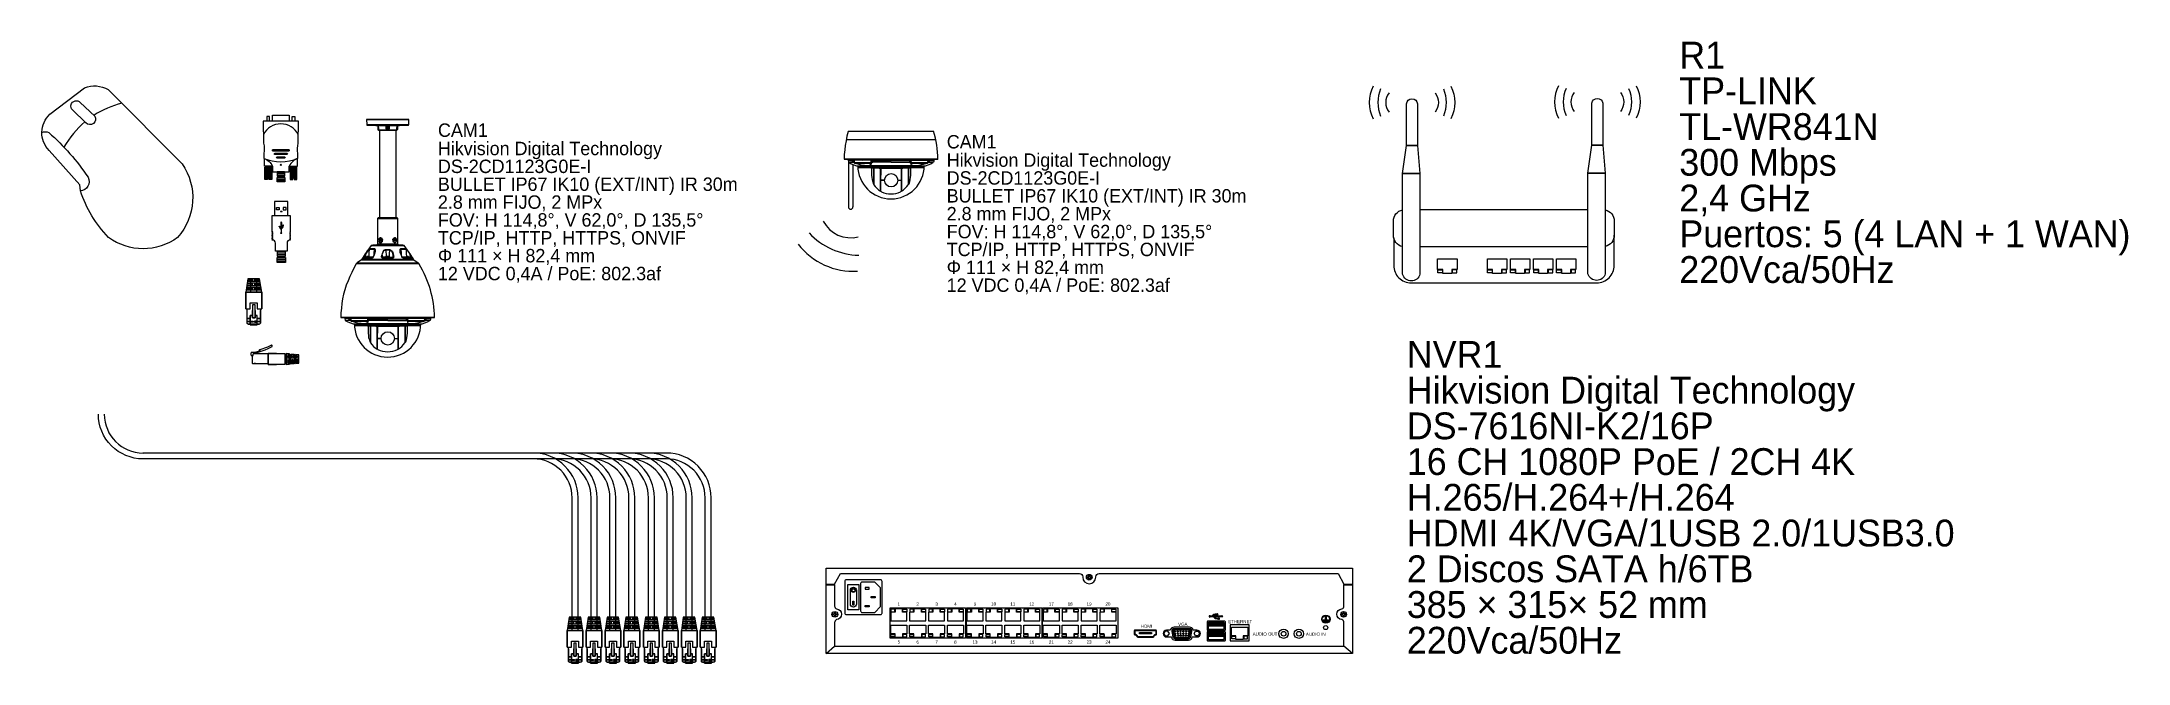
# Model space of a CAD drawing. Header units: millimetres. Extents: x 1086 to 16404, y 1320 to 9021.
# Drawn here: x 14068 to 16404, y 7995 to 8690 of the extents above; entities that cross this region are included whole.
import ezdxf
from ezdxf.enums import TextEntityAlignment as Align

# ---------------------------------------------------------------- set-up
doc = ezdxf.new("R2010")
doc.units = ezdxf.units.MM
doc.header["$LTSCALE"] = 8

# ---------------------------------------------------------------- blocks, each defined once
blk = doc.blocks.new('RJ45')
for p, q in [((0.7, 49.3), (0.7, 50.9)), ((0.7, 46.8), (0.7, 48.5)), ((7.3, 49.3), (7.3, 50.9)), ((7.3, 46.8), (7.3, 48.5)), ((0.5, 39.5), (-4.4, 39.5)), ((0.7, 44.4), (0.7, 46)), ((0.7, 41.9), (0.7, 43.6)), ((0.7, 36.7), (0.7, 38.7)), ((7.3, 44.4), (7.3, 46)), ((7.3, 41.9), (7.3, 43.6)), ((7.3, 39.5), (7.3, 41.1)), ((7.3, 36.7), (7.3, 38.7)), ((-3.6, 2.2), (-3.6, 16)), ((0, 7.3), (-3.6, 7.3)), ((0, 3.7), (-3.6, 3.7)), ((10.3, 1), (-2.4, 1)), ((2.5, 10.4), (0, 10.4)), ((7.8, 0), (0, 0)), ((7.8, 10.4), (5.3, 10.4)), ((7.8, 0), (7.8, 10.4)), ((11.4, 7.3), (7.8, 7.3)), ((11.4, 3.7), (7.8, 3.7)), ((11.4, 18.1), (11.4, 5.9))]:
    blk.add_line(p, q)
for points in [[(12.8, 36.7), (10.4, 51.4), (7.1, 51.4), (0.5, 51.4), (-2.6, 51.4), (-4.8, 36.7)], [(0, 7.3), (-3.6, 7.3)], [(0, 3.7), (-3.6, 3.7)], [(2.5, 10.4), (0, 10.4)], [(0, 0), (0, 10.4), (0, 1), (0, 10.4)], [(7.8, 0), (0, 0)], [(1.1, 3.1), (1.1, 4.3), (3.2, 4.3), (3.2, 3.1)], [(6.7, 3.1), (6.7, 4.3), (4.7, 4.3), (4.7, 3.1)], [(7.8, 10.4), (5.3, 10.4)], [(11.4, 7.3), (7.8, 7.3)], [(11.4, 3.7), (7.8, 3.7)]]:
    blk.add_lwpolyline(points, close=True)
for points in [[(11.1, 46.8), (7.1, 46.8), (0.5, 46.8), (-3.3, 46.8)], [(10.8, 48.5), (7.2, 48.5), (0.6, 48.5), (-3, 48.5)], [(-2.6, 50.9), (0.6, 50.9), (2.5, 50.9), (2.5, 49.3), (0.5, 49.3), (-2.9, 49.3)], [(10.7, 49.3), (7.1, 49.3), (5.2, 49.3), (5.2, 50.9), (7.2, 50.9), (10.4, 50.9)], [(-4.8, 18.1), (-4.8, 36.7), (-4.8, 18.1), (-4.8, 36.7), (-4.8, 18.1), (0, 18.1), (0, 24.8), (7.8, 24.8), (7.8, 18.1), (12.8, 18.1), (12.8, 36.7), (12.8, 18.1), (12.8, 36.7), (12.8, 18.1)], [(12.8, 36.7), (3.2, 36.7), (-4.8, 36.7)], [(12.5, 38.7), (7.2, 38.7), (0.6, 38.7), (-4.5, 38.7)], [(-4.2, 41.1), (0.6, 41.1), (2.5, 41.1), (2.5, 39.5), (0.7, 39.5), (0.7, 41.1)], [(11.9, 41.9), (7.1, 41.9), (0.5, 41.9), (-4, 41.9)], [(11.7, 43.6), (7.2, 43.6), (0.6, 43.6), (-3.8, 43.6)], [(-3.7, 44.4), (0.5, 44.4), (2.5, 44.4), (2.5, 46), (0.6, 46), (-3.4, 46)], [(11.5, 44.4), (7.1, 44.4), (5.2, 44.4), (5.2, 46), (7.2, 46), (11.3, 46)], [(12.3, 39.5), (7.1, 39.5), (5.2, 39.5), (5.2, 41.1), (7.2, 41.1), (12.1, 41.1)], [(5.3, 16), (5.3, 7.8), (5.3, 16), (5.3, 7.8), (5.3, 22.6), (2.5, 22.6), (2.5, 7.8), (5.3, 7.8), (2.5, 7.8), (5.3, 7.8), (2.5, 7.8), (2.5, 16), (2.5, 7.8), (2.5, 16)], [(11.4, 2.2), (11.4, 16), (11.4, 2.7)]]:
    blk.add_lwpolyline(points)
for points in [[(6.5, 1), (-2.4, 1, -0.414214), (-3.6, 2.2), (-3.6, 18.1)], [(11.4, 16), (11.4, 2.2, -0.414214), (10.3, 1), (-2.4, 1), (9.8, 1)]]:
    blk.add_lwpolyline(points, format="xyb")
blk = doc.blocks.new('RJ45 2')
for p, q in [((-34.4, 10.5), (-51.2, 10.5)), ((-34.4, 11), (-34.4, -1.4)), ((-15.7, 8.1), (-14.4, 8.1)), ((-15.7, 1.5), (-14.4, 1.5)), ((-13.1, 8.1), (-11.8, 8.1)), ((-13.1, 1.5), (-11.8, 1.5)), ((-10.5, 8.1), (-9.1, 8.1)), ((-10.5, 1.5), (-9.1, 1.5)), ((-7.8, 8.1), (-6.5, 8.1)), ((-7.8, 1.5), (-6.5, 1.5)), ((-5.2, 8.1), (-3.9, 8.1)), ((-5.2, 1.5), (-3.9, 1.5)), ((-2.6, 8.1), (-1.3, 8.1)), ((-2.6, 1.5), (-1.3, 1.5)), ((-48.7, -0.2), (-50.2, -0.2))]:
    blk.add_line(p, q)
for points in [[(-49.3, 10.5), (-49.3, 10.9, -0.326472), (-48.9, 11.5), (-37.7, 15), (-34.4, 16.7), (-30, 19), (-30, 19.8, 0.548926), (-30.7, 20.2), (-34.4, 18.3), (-35.1, 18), (-43.7, 15.2, 0.158968), (-44.5, 14.6, 0.024851), (-44.7, 14.3, -0.215616), (-45.6, 13.4), (-49.3, 12.1), (-53.1, 12.1, 0.414214), (-53.7, 11.5), (-53.7, 9.4, 0.414214), (-53.1, 8.7), (-51.1, 8.7), (-51.2, 10.5)], [(-52.4, 8.7), (-52.4, 0.5, 0.414214), (-51.8, -0.2), (-34.4, -0.2)]]:
    blk.add_lwpolyline(points, format="xyb")
for points in [[(-44.6, 14.2), (-43.8, 14.4), (-43.8, 13.1)], [(-25.2, 11), (-34.4, 11), (-25.2, 11), (-34.4, 11), (-25.2, 11), (-15.7, 11), (-15.7, -1.4), (-34.4, -1.4), (-25.2, -1.4), (-34.4, -1.4), (-25.2, -1.4)], [(-11.8, 10.6), (-11.8, 5.6), (-13.1, 5.6), (-13.1, 10.7)], [(-13.1, -1.1), (-13.1, 4), (-11.8, 4), (-11.8, -1)], [(-6.5, 10.2), (-6.5, 5.6), (-7.8, 5.6), (-7.8, 10.3)], [(-6.5, -0.6), (-6.5, 4), (-7.8, 4), (-7.8, -0.7)], [(-1.3, 9.7), (-1.3, 5.6), (-2.6, 5.6), (-2.6, 9.8)], [(-1.3, -0.1), (-1.3, 4), (-2.6, 4), (-2.6, -0.2)]]:
    blk.add_lwpolyline(points)
for points in [[(-34.4, 11), (-34.4, -1.4)], [(-14.4, -1.3), (-10.5, -0.9), (-10.5, 10.5), (-14.4, 10.9)], [(-9.1, 10.4), (-5.2, 10.1), (-5.2, -0.5), (-9.1, -0.8)], [(-3.9, -0.3), (0, 0), (0, 9.6), (-3.9, 9.9)]]:
    blk.add_lwpolyline(points, close=True)
blk = doc.blocks.new('USB MACHO')
for p, q in [((4.5, 44.9), (4.5, 44.9)), ((0, 10.7), (9.4, 10.7)), ((0, 8.9), (9.4, 8.9)), ((0, 3.6), (9.4, 3.6)), ((0, 1.8), (9.4, 1.8)), ((0.1, 12.5), (9.2, 12.5)), ((1.8, 5.3), (1.8, 7.1)), ((7.6, 5.3), (7.6, 7.1))]:
    blk.add_line(p, q)
for points in [[(11.2, 12.5), (-1.9, 12.5), (-1.9, 21.5, 0.414214), (-5.4, 25), (-5.4, 25.6), (-4.8, 25.6), (-4.8, 26.4), (-5.4, 26.4), (-5.4, 27.2), (-4.8, 27.2), (-4.8, 28), (-5.4, 28), (-5.4, 28.8), (-4.8, 28.8), (-4.8, 29.6), (-5.4, 29.6), (-5.4, 30.3), (-4.8, 30.3), (-4.8, 31.1), (-5.4, 31.1), (-5.4, 31.9), (-4.8, 31.9), (-4.8, 32.7), (-5.4, 32.7), (-5.4, 33.5), (-4.8, 33.5), (-4.8, 34.3), (-5.4, 34.3), (-5.4, 52.4), (14.7, 52.4), (14.7, 34.3), (14.2, 34.3), (14.2, 33.5), (14.7, 33.5)], [(2.8, 39.7, 0.230343), (4.5, 36.8), (4.5, 33.4)], [(3, 39.7, 0.233126), (4.5, 37), (4.5, 44.1)], [(4.8, 44.1), (4.8, 37.9, 0.323817), (6.7, 40.8)], [(4.8, 33.4), (4.8, 37.6, 0.310115), (6.9, 40.8)], [(14.7, 33.5), (14.7, 32.7), (14.2, 32.7), (14.2, 31.9), (14.7, 31.9), (14.7, 31.1), (14.2, 31.1), (14.2, 30.3), (14.7, 30.3), (14.7, 29.6), (14.2, 29.6), (14.2, 28.8), (14.7, 28.8), (14.7, 28), (14.2, 28), (14.2, 27.2), (14.7, 27.2), (14.7, 26.4), (14.2, 26.4), (14.2, 25.6), (14.7, 25.6), (14.7, 25, 0.414214), (11.2, 21.5), (11.2, 12.5)]]:
    blk.add_lwpolyline(points, format="xyb")
for points in [[(12.2, 52.4), (12.2, 68), (-2.8, 68), (-2.8, 52.4)], [(0, 12.5), (0, 7.1), (9.4, 7.1), (9.4, 12.5)]]:
    blk.add_lwpolyline(points)
for points in [[(-0.7, 58.8), (-0.7, 61.3), (2.4, 61.3), (2.4, 58.8)], [(10, 58.8), (10, 61.3), (6.9, 61.3), (6.9, 58.8)], [(5.3, 44.1), (4.7, 45.2), (4.1, 44.1)], [(6.3, 41.8), (6.3, 40.8), (7.3, 40.8), (7.3, 41.8)], [(0, 0), (0, 5.3), (9.4, 5.3), (9.4, 0)]]:
    blk.add_lwpolyline(points, close=True)
for centre, radius in [((2.8, 40), 0.394), ((4.7, 32.8), 0.591)]:
    blk.add_circle(centre, radius)
blk.add_ellipse((4.7, 56.9), major_axis=(0.916, 0), ratio=0.54117)
blk = doc.blocks.new('VGA')
for p, q in [((-12.5, 16.5), (-12.5, 2.9)), ((-12.1, 17.7), (-12.1, 16.5)), ((-11.2, 16.5), (-11.2, 2.9)), ((-9.9, 16.5), (-9.9, 4.6)), ((-8.6, 16.5), (-8.6, 2.9)), ((-7.6, 17.7), (-7.6, 16.5)), ((-7.3, 16.5), (-7.3, 2.9)), ((0, 9.7), (8.5, 9.7)), ((0, 8.1), (8.5, 8.1)), ((0, 3.2), (8.5, 3.2)), ((0, 1.6), (8.5, 1.6)), ((1.6, 4.9), (1.6, 6.5)), ((6.9, 4.9), (6.9, 6.5)), ((15.8, 16.5), (15.8, 2.9)), ((16.1, 17.7), (16.1, 16.5)), ((17.1, 16.5), (17.1, 2.9)), ((18.4, 16.5), (18.4, 4.6)), ((19.7, 16.5), (19.7, 2.9)), ((20.6, 17.7), (20.6, 16.5)), ((20.9, 16.5), (20.9, 2.9))]:
    blk.add_line(p, q)
for points in [[(-8.5, 67.9), (-8.5, 73.4), (-11.3, 73.4), (-11.3, 67.9)], [(17, 67.9), (17, 73.4), (19.8, 73.4), (19.8, 67.9)], [(-5.2, 17.7), (-5.2, 11.3), (13.7, 11.3), (13.7, 17.7)], [(0, 11.3), (0, 6.5), (8.5, 6.5), (8.5, 11.3)]]:
    blk.add_lwpolyline(points)
for points in [[(-5.2, 67.9), (-5.2, 74.7), (13.7, 74.7), (13.7, 67.9)], [(-13.7, 16.5), (-6, 16.5), (-6, 2.9), (-9, 2.9), (-9, 4.6), (-10.7, 4.6), (-10.7, 2.9), (-13.7, 2.9)], [(0, 0), (0, 4.9), (8.5, 4.9), (8.5, 0)], [(0.1, 11.3), (8.4, 11.3)], [(22.2, 16.5), (14.5, 16.5), (14.5, 2.9), (17.5, 2.9), (17.5, 4.6), (19.2, 4.6), (19.2, 2.9), (22.2, 2.9)]]:
    blk.add_lwpolyline(points, close=True)
for points in [[(23.2, 26.4), (23.3, 32, -0.09996), (23.6, 43.4), (24.1, 67.9), (-15.6, 67.9), (-15.1, 43.4, -0.09996), (-14.9, 32), (-14.7, 26.4, 0.196827), (23.2, 26.4, 0.212164), (13.7, 17.7), (22.7, 17.7), (22.7, 26.2)], [(-14.7, 26.4, -0.212164), (-5.2, 17.7), (-14.2, 17.7), (-14.2, 26.2)]]:
    blk.add_lwpolyline(points, format="xyb")
for points in [[(12.9, 36.2, -1), (12.9, 34.6), (-4.4, 34.6, -1), (-4.4, 36.2)], [(10.8, 32.2, -1), (10.8, 30.7), (-2.3, 30.7, -1), (-2.3, 32.2)], [(8.3, 28.2, -1), (8.3, 26.7), (0.2, 26.7, -1), (0.2, 28.2)]]:
    blk.add_lwpolyline(points, format="xyb", close=True)
blk.add_circle((4.2, 19.2), 0.736)
blk.add_arc((4.2, 43.1), 22, 27.3131, 152.6869)
blk = doc.blocks.new('DOMO 2')
for p, q in [((60.9, -230.4), (-13.4, -230.4)), ((12.3, -231.5), (12.3, -239.2)), ((31.3, -245.1), (35.4, -245.1))]:
    blk.add_line(p, q)
for points in [[(0, 0), (47.5, 0), (0, 0), (0.3, -5.8), (0.3, -6.3), (0.5, -6.6), (1.1, -6.6), (46.6, -6.6), (46.9, -6.6), (47.2, -6.3), (47.5, -5.8), (47.5, -3), (47.5, -1.4)], [(47.5, -2.2), (47.5, -1.4), (47.5, -0.3), (47.5, 0)], [(0.3, -5.8), (23.9, -5.8), (47.5, -5.8)], [(10.4, -6.6), (10.4, -6.9), (23.9, -6.9), (37, -6.9)], [(37, -6.6), (37, -6.9), (37, -7.1), (36.8, -7.1), (11, -7.1), (10.7, -7.1), (10.4, -6.9)], [(12.6, -7.1), (12.9, -7.1), (12.9, -7.4), (12.9, -9.9), (13.2, -9.9), (13.2, -11.8)], [(12.9, -7.4), (13.2, -7.4), (13.2, -7.1), (13.2, -7.4), (13.4, -9.9), (13.4, -11.8), (34, -11.8), (34, -11), (34, -10.4), (34, -9.9), (34.3, -7.4), (34.3, -7.1)], [(12.9, -9.9), (12.9, -11.2), (12.9, -11.5), (13.2, -11.8), (13.4, -11.8), (13.7, -12.1), (33.7, -12.1), (34, -12.1), (34, -11.8), (34.3, -11.8), (34.3, -9.9), (34, -9.9)], [(13.2, -7.4), (13.2, -9.9), (13.4, -9.9)], [(14.5, -12.1), (14.5, -110)], [(25.2, -7.1), (25.2, -7.4), (25.5, -7.4), (25.5, -7.1), (25.8, -7.1), (25.5, -7.1), (25.5, -7.4), (25.5, -9.9), (25.5, -10.7), (25, -11.2), (24.4, -11.5), (23.9, -11.8), (23, -11.5), (22.5, -11.2), (22.2, -10.7), (22, -9.9), (22, -7.4), (22, -7.1), (21.7, -7.1), (22, -7.1), (22, -7.4), (22, -9.9)], [(22, -7.4), (22.5, -7.4), (22.5, -7.1)], [(22.5, -9.9), (22, -9.9), (22.2, -10.7), (22.5, -11.2), (23, -11.5), (23.9, -11.8), (24.4, -11.5), (25, -11.2), (25.5, -10.7), (25.5, -9.9)], [(25.5, -7.4), (25.5, -9.9), (25.2, -9.9), (25.2, -7.4), (22.5, -7.4), (22.5, -9.9), (22.5, -10.4), (22.8, -11), (23.3, -11.2), (23.9, -11.2), (24.4, -11.2), (24.7, -11), (25, -10.4), (25.2, -9.9)], [(25, -9.9), (25, -9.6), (24.7, -9.1), (24.4, -8.8), (23.9, -8.8), (23.3, -8.8), (23, -9.1), (22.5, -9.6), (22.5, -9.9), (22.5, -10.4), (23, -11), (23.3, -11.2), (23.9, -11.2), (24.4, -11.2), (24.7, -11), (25, -10.4)], [(23.9, -9.3), (23, -9.6), (23, -10.4), (23.9, -10.7), (24.4, -10.4), (24.7, -10.4), (25, -10.2), (25, -9.6), (24.7, -9.3), (24.4, -9.1), (23.9, -8.8), (23.6, -8.8), (23, -9.1), (22.8, -9.3), (22.8, -9.6), (22.8, -10.2), (22.8, -10.7), (22.8, -10.2), (22.8, -9.6), (23.3, -9.1), (23.9, -9.1), (23.9, -9.3), (24.4, -9.6), (24.7, -9.6), (24.7, -10.4), (23.9, -10.7), (23, -10.4), (23, -9.6), (23.9, -9.1), (24.4, -9.1), (24.7, -9.6), (25, -10.2), (24.7, -10.7), (24.4, -11), (24.1, -11.2), (23.6, -11.2), (23, -11), (22.8, -10.7)], [(24.4, -10.4), (24.4, -9.6)], [(33.2, -110), (33.2, -12.1)], [(34.8, -7.1), (34.8, -7.4), (34.3, -7.4), (34.6, -7.1)], [(34.8, -7.4), (34.8, -11.2), (34.6, -11.5), (34.3, -11.8)], [(34.8, -9.9), (34.3, -9.9), (34.3, -7.4)], [(12.3, -110.8), (12.3, -139.3)], [(35.1, -139.3), (35.1, -110.8)], [(13.2, -140.2), (12.3, -139.3), (35.1, -139.3), (34.3, -140.2)], [(14, -135.2), (14, -134.7), (14.3, -133.8), (14.3, -133.3), (14.5, -133), (15.1, -132.5), (15.4, -132.5), (15.6, -132.2), (16.2, -132.2), (16.5, -132.5), (16.7, -132.7), (17.3, -133.3), (17.6, -133.6), (17.8, -134.1), (18.1, -134.4), (18.1, -134.9), (17.8, -135.8), (17.8, -136.3), (17.6, -136.9), (17.3, -137.1), (17, -137.4), (16.7, -137.7), (16.5, -138), (16.2, -138), (15.6, -138), (15.4, -138), (15.1, -138), (14.8, -137.7), (14.5, -137.4), (14.5, -137.1), (14.3, -136.6), (14.3, -136.3), (14, -135.8)], [(15.9, -132.2), (15.6, -132.5), (15.4, -132.5), (14.8, -133), (14.5, -133.3), (14.3, -133.8), (14.3, -134.4), (14.3, -135.2), (14.3, -135.8), (14.3, -136.3), (14.5, -136.9), (14.8, -137.4), (15.4, -137.7), (15.6, -138), (16.2, -138)], [(15.4, -135.2), (15.4, -135.5), (15.6, -135.8), (15.6, -136), (15.9, -136.3), (16.5, -136.3), (16.5, -136), (16.7, -135.8), (17, -135.5), (17, -135.2), (17, -134.7), (16.7, -134.4), (16.5, -134.1), (16.5, -133.8), (15.9, -133.8), (15.6, -134.1), (15.6, -134.4), (15.4, -134.7)], [(16.5, -134.1), (16.5, -134.9), (16.5, -135.5), (16.5, -136)], [(17, -134.7), (16.7, -135.2), (17, -135.8)], [(29.6, -135.2), (29.6, -134.1), (30.2, -133.3), (30.7, -132.7), (31.3, -132.5), (31.8, -132.2), (32.4, -132.5), (32.9, -133), (33.2, -133.6), (33.5, -134.4), (33.5, -135.5), (33.5, -136.3), (33.2, -137.1), (32.7, -137.7), (32.1, -138), (31.8, -138), (31.3, -138), (30.5, -137.4), (29.9, -136.6), (29.6, -135.8)], [(30.7, -135.8), (30.7, -135.5), (30.7, -134.9), (30.7, -134.7), (30.7, -134.4), (31, -134.1), (31.3, -133.8), (31.6, -133.8), (31.8, -134.1), (32.1, -134.4), (32.1, -134.7), (32.1, -135.5), (32.1, -135.8), (31.8, -136), (31.6, -136.3), (31.3, -136.3), (31, -136), (30.7, -135.8), (30.7, -135.5), (30.5, -135.2)], [(31, -136), (31.3, -135.8), (31.3, -135.2), (31.3, -134.7), (31, -134.1)], [(31.6, -138), (31.8, -138), (32.4, -137.7), (32.7, -137.4), (32.9, -136.9), (33.2, -136.3), (33.5, -135.8), (33.5, -134.4), (33.2, -133.8), (32.9, -133.3), (32.7, -133), (32.4, -132.5), (31.8, -132.5), (31.3, -132.2)], [(-11.5, -161.8), (-14, -166.5), (-16.5, -171.2), (-18.7, -175.8), (-20.6, -180.8), (-22.5, -185.7), (-24.1, -190.6), (-25.5, -195.6), (-26.6, -200.8), (-27.4, -206), (-28, -211.2), (-28.5, -216.4), (-28.5, -221.6), (76.3, -221.6), (75.5, -221.6), (-28.5, -221.6)], [(53.2, -157.2), (57.9, -160.7), (59, -161.8), (6.3, -161.8), (-11.5, -161.8), (-10.4, -160.7), (57.9, -160.7)], [(-5.5, -157.2), (-10.4, -160.7)], [(7.1, -140.7), (5.5, -141.2), (1.6, -146.2), (-1.9, -151.1), (-5.2, -156.3)], [(51.9, -157.2), (51.9, -156.9), (9.6, -156.9), (-4.4, -156.9), (-4.4, -157.2)], [(-3.8, -155), (-4.1, -155), (-3.6, -154.1)], [(6.3, -155), (-4.1, -155)], [(-1.1, -155), (-1.1, -154.1), (-3.3, -154.1), (-3.6, -154.4), (-3.6, -154.7), (-3.8, -155), (6.6, -155), (6.3, -155), (6.9, -155), (7.4, -154.7), (7.7, -154.1), (7.4, -154.4), (7.1, -154.7), (6.6, -155)], [(-1.4, -150.6), (-3.3, -153.3), (-3.6, -154.1), (-3.3, -154.1), (-1.1, -150.9), (-1.1, -154.1), (3, -154.1), (2.7, -154.7), (2.5, -155), (2.2, -155)], [(7.4, -154.1), (3, -154.1), (3, -149.8), (3.3, -145.1), (3, -145.1), (2.7, -145.4), (1.9, -146.2), (1.1, -147.3), (0.3, -148.7), (-1.1, -150.9), (-1.4, -150.6), (-0.8, -149.8), (-0.3, -148.9), (0.3, -148.1), (1.1, -147), (1.9, -146.2), (2.2, -145.6), (2.7, -145.1), (3, -144.8), (3.3, -144.8), (3.3, -145.1), (9.1, -145.1), (9.1, -144.8), (3.3, -144.8)], [(3.8, -154.7), (3, -153.6), (2.7, -153.6), (0.8, -153.6), (0, -154.7), (0, -155), (3.8, -155), (3.8, -154.7), (0, -154.7)], [(52.7, -156.3), (49.4, -151.1), (46.1, -146.2), (42.3, -141.2), (5.5, -141.2), (23.9, -141.2), (42, -141.2)], [(9.1, -150.6), (8.8, -151.4), (7.7, -154.1), (8.5, -151.7), (9.1, -150.9)], [(8.5, -151.7), (8.5, -149.8), (9.1, -145.1), (9.3, -145.1), (9.6, -145.4), (9.9, -146.2), (9.9, -147), (9.6, -148.9), (9.1, -150.9), (9.1, -150.6), (9.6, -149.2), (10.2, -147.6), (10.2, -146.7), (10.2, -145.9), (9.9, -145.1), (9.6, -144.8), (9.1, -144.8)], [(9.1, -157.2), (9.1, -156.9)], [(11.2, -140.7), (11.2, -140.4), (11.5, -140.2), (23.9, -140.2), (35.9, -140.2), (36.2, -140.4), (36.5, -140.7)], [(17, -154.1), (17, -154.7), (17.6, -155), (18.1, -155), (17.8, -155), (17.6, -154.7), (17.6, -154.4), (17.6, -154.1), (17, -154.1), (17, -153.3), (17.3, -152)], [(21.4, -154.1), (17.8, -154.1), (17.8, -152), (17.6, -154.1), (17.8, -154.1), (17.8, -154.7), (18.1, -155), (18.4, -155)], [(21.4, -153.9), (21.4, -155), (26.1, -155)], [(21.7, -145.9), (22, -153.6), (22, -153.9)], [(22.5, -153.6), (22.5, -153.9)], [(40.6, -140.7), (23.9, -140.7), (40.3, -140.7), (40.6, -140.7), (42, -141.2), (42.3, -141.2)], [(25.2, -153.9), (25.2, -153.6)], [(25.8, -153.9), (25.8, -150.3), (26.1, -145.9)], [(26.1, -154.1), (29.9, -154.1), (29.9, -152), (30.2, -154.1), (29.9, -154.1), (29.6, -154.7), (29.4, -155), (29.1, -155)], [(26.1, -153.9), (26.1, -155), (26.3, -155)], [(30.5, -152), (30.5, -152.5), (30.7, -154.1), (30.2, -154.1), (30.2, -154.4), (29.9, -154.7), (29.9, -155), (29.6, -155), (30.2, -155), (30.5, -154.7), (30.7, -154.1)], [(35.7, -157.2), (35.7, -156.9)], [(49.1, -150.6), (47.5, -148.4), (46.9, -147.6), (46.1, -146.7), (45.5, -145.9), (45.3, -145.4), (44.4, -144.8), (44.2, -144.8), (38.7, -144.8), (38.1, -144.8), (37.6, -145.1), (37.6, -145.6), (37.3, -146.2), (37.3, -147), (37.6, -148.1), (37.9, -148.9), (38.1, -149.8), (38.4, -150.6), (38.7, -150.6), (38.7, -150.9)], [(38.7, -144.8), (38.7, -145.1), (44.4, -145.1), (44.4, -149.8), (44.7, -154.1), (40.1, -154.1), (39.5, -153), (38.7, -150.9), (37.9, -148.9), (37.6, -147), (37.6, -146.2), (37.9, -145.4), (38.1, -145.1), (38.7, -145.1), (39, -149.8), (39, -151.7)], [(40.9, -155), (40.6, -154.7), (40.3, -154.4), (40.1, -154.1), (39.8, -154.1), (39.5, -153.3), (38.4, -150.6)], [(44.2, -144.8), (44.4, -145.1), (44.7, -145.4), (45.5, -146.2), (46.1, -147), (46.6, -147.8), (47.7, -149.2), (48.6, -150.9), (49.1, -150.6), (49.4, -151.4), (51, -154.1), (51.6, -154.4), (51.6, -155), (51.9, -155), (51.6, -155), (41.2, -155), (40.6, -155), (40.1, -154.7), (39.8, -154.1)], [(41.2, -155), (40.9, -155), (51.3, -155)], [(47.7, -154.7), (46.6, -153.6), (44.7, -153.6), (43.6, -154.7), (43.6, -155), (47.7, -155), (47.7, -154.7), (43.6, -154.7)], [(48.8, -155), (48.8, -154.1), (44.7, -154.1), (44.7, -154.7), (45, -155), (45.5, -155)], [(51.6, -155), (51.3, -155), (51.3, -154.7), (51, -154.4), (50.8, -154.1), (48.6, -150.9), (48.8, -154.1), (50.8, -154.1), (51, -154.1)], [(-24.1, -221.6), (-24.1, -222.2), (-24.1, -223)], [(-19.2, -223), (-19.5, -222.2), (-24.1, -222.2)], [(-19.2, -222.7), (-19.5, -222.7), (-24.1, -222.7), (-23.9, -224.7), (-23.9, -224.9), (-23.6, -224.9)], [(-23.9, -224.7), (-19.2, -224.7), (-18.9, -224.7), (-18.9, -224.9), (-19.2, -224.7), (-19.5, -222.7)], [(-19.5, -223), (-23.9, -223)], [(-17, -225.5), (-17.3, -225.5), (-18.9, -224.9), (-23.6, -224.9), (-20.9, -226.6), (-17.8, -227.7), (-14.8, -228.8), (-7.4, -228.8), (-3.6, -228.8), (-4.7, -228.8), (-5.5, -228.8), (-5.8, -228.8), (-6, -228.5), (-6.6, -228.5), (-7.4, -228.5), (-9.6, -228.2), (-12.1, -227.4), (-14.5, -226.6), (-17, -225.8), (1.6, -225.8), (1.4, -225.2), (1.4, -222.7), (1.6, -222.7)], [(1.6, -223), (1.4, -222.2), (-17.8, -222.2), (-19.5, -222.2), (-19.2, -221.6)], [(-17.8, -222.7), (-19.2, -222.7), (-18.9, -224.7), (-17.6, -224.9), (-17.8, -222.7), (-17.6, -222.7), (-17.8, -222.2), (-17.6, -221.6)], [(1.4, -222.7), (-17.6, -222.7), (-17.3, -225.2), (-17.3, -225.5), (-17, -225.8), (-17.3, -225.5), (-17.3, -225.2), (1.4, -225.2), (1.6, -225.2), (1.6, -225.8), (1.6, -226.3), (1.6, -227.1), (1.1, -227.7), (0.5, -228), (0, -228.2), (-0.8, -228.5), (-1.9, -228.8), (-3.3, -228.8)], [(-17.3, -225.2), (-17.6, -225.2), (-17.6, -224.9), (-17.6, -225.2), (-17.3, -225.5)], [(-8.5, -223), (-14.5, -222.7)], [(55.4, -228.8), (55.4, -229.6), (54.9, -229.6), (-7.4, -229.6), (-7.7, -229.6), (-7.7, -228.8)], [(45, -222.7), (44.7, -224.7), (44.4, -224.7), (23.9, -224.7), (23.9, -224.9), (44.4, -224.9), (44.4, -224.7), (44.7, -222.7), (45, -222.7), (46.1, -222.7), (45.8, -224.9), (44.7, -224.7), (44.4, -224.9), (45.5, -225.5), (45.8, -225.5), (45.8, -225.8), (45.8, -226.3), (46.1, -227.1), (46.4, -227.7), (46.9, -228), (47.7, -228.5), (48.6, -228.5), (49.7, -228.8), (51.3, -228.8), (23.9, -228.8), (-3.3, -228.8), (-3.6, -228.8)], [(0.8, -230.7), (1.9, -231.5), (1.9, -232.3), (1.9, -234.3), (1.9, -239.2), (2.2, -241.9), (2.5, -244.4), (3.3, -246.9), (4.1, -249.4), (4.4, -250.2)], [(46.1, -221.6), (46.1, -222.2), (45, -222.2), (23.9, -222.2), (2.7, -222.2), (1.4, -222.2), (1.6, -221.6)], [(44.7, -222.7), (3, -222.7), (3, -224.7), (3.3, -224.9), (2.2, -225.5), (1.6, -225.5)], [(23.9, -224.9), (3.3, -224.9), (2.7, -224.7), (1.6, -224.9), (1.6, -222.7), (2.5, -222.7)], [(2.2, -225.5), (1.9, -225.2), (1.6, -224.9), (1.6, -225.2)], [(1.9, -231.5), (2.2, -231.5), (2.5, -231.5), (3, -231.2), (4.1, -231.2), (4.4, -231.2), (4.4, -239.2), (4.4, -250.2), (6, -252.1), (8, -254), (9.9, -255.7), (12.1, -257.3), (12.1, -239.2)], [(23.9, -224.7), (3, -224.7), (2.7, -224.7), (2.5, -222.7), (3, -222.7)], [(2.7, -221.6), (2.7, -222.2), (2.7, -223), (23.9, -223)], [(4.1, -231.2), (4.1, -239.2), (4.1, -249.4)], [(4.4, -231.2), (10.7, -231.5), (23.9, -231.5), (37, -231.5), (43.1, -231.2)], [(44.7, -221.6), (45, -222.2), (44.7, -223), (23.9, -223), (23.9, -221.6)], [(24.4, -221.6), (24.7, -221.6)], [(35.4, -231.5), (35.4, -239.2), (35.4, -257.3), (37.6, -255.7), (39.5, -254), (41.4, -252.1), (43.1, -250.2)], [(43.6, -231.2), (43.4, -231.2), (43.1, -231.2), (43.1, -239.2), (43.1, -250.2), (43.6, -249.4)], [(45.5, -231.5), (45.5, -232.3), (45.5, -234.3), (45.5, -239.2), (45.3, -241.9), (45, -244.4), (44.4, -246.9), (43.6, -249.4), (43.6, -239.2), (43.6, -231.2), (45.5, -231.5), (46.6, -230.7)], [(45.5, -225.5), (45.8, -224.9), (45.8, -225.2), (46.1, -225.2), (65, -225.2), (65, -224.9), (65, -225.2), (64.8, -225.5), (64.5, -225.8)], [(45.8, -225.8), (46.1, -225.8), (64.5, -225.8), (62.3, -226.6), (59.8, -227.4), (57.3, -228), (54.9, -228.5), (51.3, -228.8), (53.5, -228.8), (62.3, -228.8), (65.3, -227.7), (68.3, -226.6), (71.1, -224.9), (66.4, -224.9), (66.4, -224.7), (66.7, -224.7), (66.9, -222.7), (71.6, -222.7), (71.6, -223.8), (71.3, -224.7), (71.3, -224.9), (71.1, -224.9)], [(45.8, -225.5), (46.1, -225.2)], [(66.7, -223), (66.9, -222.2), (65.3, -222.2), (46.1, -222.2), (46.1, -223)], [(65, -224.9), (65.3, -222.7), (65, -225.2), (64.8, -225.5), (64.5, -225.8), (64.5, -225.5), (65, -225.5), (65, -225.2), (65, -224.9), (66.4, -224.7), (66.7, -222.7), (65.3, -222.7), (46.4, -222.7), (46.1, -225.2), (46.1, -225.8)], [(46.1, -222.7), (46.4, -222.7)], [(65, -221.6), (65.3, -222.2), (65, -223), (46.4, -223)], [(65, -225.5), (66.4, -224.9), (66.7, -224.7), (71.3, -224.7)], [(71.9, -222.2), (66.9, -222.2), (66.7, -221.6)], [(66.7, -222.7), (66.9, -222.7)], [(71.6, -221.6), (71.9, -222.2), (71.6, -223), (66.9, -223)], [(12.1, -245.1), (16.5, -245.1), (12.3, -245.1)], [(12.1, -256.5), (12.3, -256.5)], [(35.1, -256.5), (35.4, -256.5)]]:
    blk.add_lwpolyline(points)
for points in [[(34.3, -110), (14.3, -110), (13.2, -110), (12.3, -110.8), (35.1, -110.8)], [(53, -157.2), (53.2, -157.2), (-5.5, -157.2)], [(52.7, -156.6), (53, -156.6), (52.7, -156.9), (52.4, -157.2), (-4.9, -157.2), (-5.2, -156.9), (-5.2, -156.6)], [(23.9, -140.7), (7.1, -140.7)], [(26.1, -145.9), (21.4, -145.9), (20.9, -145.9), (20, -146.5), (19.5, -146.7), (18.9, -147.3), (18.4, -148.4), (17.6, -150), (17.3, -152), (17.8, -152), (18.1, -150.3), (18.7, -148.4), (19.2, -147.6), (20, -146.5), (20.9, -146.2), (21.4, -145.9), (21.7, -145.9)], [(18.1, -155), (29.6, -155)], [(26.1, -153.9), (21.4, -153.9)], [(24.7, -153.3), (25, -153.3), (25.2, -153.6), (22.5, -153.6), (22.5, -153.3), (22.8, -153.3), (23.6, -153.3)], [(29.9, -152), (29.6, -150.6), (29.1, -148.9), (28.5, -148.1), (28, -147.3), (27.2, -146.5), (26.6, -146.2), (26.1, -145.9), (26.6, -145.9), (27.4, -146.2), (28.3, -147), (29.1, -147.8), (29.4, -148.7), (29.6, -149.5), (29.9, -150.3), (30.5, -152)], [(60.9, -230.7), (-13.4, -230.7)]]:
    blk.add_lwpolyline(points, close=True)
blk.add_lwpolyline([(35.1, -231.5), (35.1, -239.2), (35.1, -257.3), (34.3, -257.9, -0.236811), (13.2, -257.9), (12.3, -257.3), (12.3, -239.2), (12.1, -239.2), (12.1, -231.5)], format="xyb")
blk.add_circle((23.9, -245.1), 7.43)
for centre, radius, start, end in [((-43.2, -223.8), 119.5, 1.0174, 31.2206), ((23.7, -228.8), 37.2, 180.0397, 359.9603)]:
    blk.add_arc(centre, radius, start, end)
for tag, p in [('IDENTIFICADOR', (80.1, -19.5)), ('MARCA', (80, -40)), ('MODELO', (80, -60)), ('TIPO_IP_IR', (80, -80)), ('LENTE_RESOLUCION', (80, -100)), ('FOV', (80, -120)), ('PROTOCOLOS', (80, -140)), ('DIMENSIONES', (80, -160)), ('ALIMENTACION', (80, -180))]:
    blk.add_attdef(tag, p, '', height=15)
blk = doc.blocks.new('MOUSE 2')
for points in [[(-38.9, 113.5), (43.6, 30.2, -0.349299), (38.7, -52, -0.330979), (-38.7, -52, -0.111581), (-70.2, 0), (-70.8, 6.7), (-105.1, 45.4, -0.426659), (-104.2, 85.8), (-65.7, 115.5, -0.22266), (-38.9, 113.5)], [(-23.7, 98.1, 0.08336), (-54.9, 84.6, 0.08336)], [(-65, 77.2, 0.090077), (-88.5, 49)], [(-113.3, 65.2, -0.255005), (-105.5, 65.2, -0.066818), (-61.6, 15.2, -0.557518), (-70.2, 0)]]:
    blk.add_lwpolyline(points, format="xyb")
blk.add_lwpolyline([(-70.3, 99), (-53.9, 83.6, -0.868512), (-63.9, 76.1), (-79.1, 90.6, -1.012062)], format="xyb", close=True)
blk = doc.blocks.new('RJ45 3')
for p, q in [((530.3, -229.5), (530.3, -227.8)), ((530.3, -231.9), (530.3, -230.2)), ((530.3, -234.4), (530.3, -232.7)), ((536.9, -229.5), (536.9, -227.8)), ((536.9, -231.9), (536.9, -230.2)), ((536.9, -234.4), (536.9, -232.7)), ((551.5, -229.5), (551.5, -227.8)), ((551.5, -231.9), (551.5, -230.2)), ((551.5, -234.4), (551.5, -232.7)), ((558.1, -229.5), (558.1, -227.8)), ((558.1, -231.9), (558.1, -230.2)), ((558.1, -234.4), (558.1, -232.7)), ((572.6, -229.5), (572.6, -227.8)), ((572.6, -231.9), (572.6, -230.2)), ((572.6, -234.4), (572.6, -232.7)), ((579.2, -229.5), (579.2, -227.8)), ((579.2, -231.9), (579.2, -230.2)), ((579.2, -234.4), (579.2, -232.7)), ((593.8, -229.5), (593.8, -227.8)), ((593.8, -231.9), (593.8, -230.2)), ((593.8, -234.4), (593.8, -232.7)), ((600.4, -229.5), (600.4, -227.8)), ((600.4, -231.9), (600.4, -230.2)), ((600.4, -234.4), (600.4, -232.7)), ((615.7, -229.5), (615.7, -227.8)), ((615.7, -231.9), (615.7, -230.2)), ((615.7, -234.4), (615.7, -232.7)), ((622.3, -229.5), (622.3, -227.8)), ((622.3, -231.9), (622.3, -230.2)), ((622.3, -234.4), (622.3, -232.7)), ((636.8, -229.5), (636.8, -227.8)), ((636.8, -231.9), (636.8, -230.2)), ((636.8, -234.4), (636.8, -232.7)), ((643.4, -229.5), (643.4, -227.8)), ((643.4, -231.9), (643.4, -230.2)), ((643.4, -234.4), (643.4, -232.7)), ((658, -229.5), (658, -227.8)), ((658, -231.9), (658, -230.2)), ((658, -234.4), (658, -232.7)), ((664.6, -229.5), (664.6, -227.8)), ((664.6, -231.9), (664.6, -230.2)), ((664.6, -234.4), (664.6, -232.7)), ((679.1, -229.5), (679.1, -227.8)), ((679.1, -231.9), (679.1, -230.2)), ((679.1, -234.4), (679.1, -232.7)), ((685.8, -229.5), (685.8, -227.8)), ((685.8, -231.9), (685.8, -230.2)), ((685.8, -234.4), (685.8, -232.7)), ((530.2, -239.3), (525.2, -239.3)), ((530.3, -236.8), (530.3, -235.1)), ((530.3, -242), (530.3, -240)), ((536.9, -236.8), (536.9, -235.1)), ((536.9, -239.3), (536.9, -237.6)), ((536.9, -242), (536.9, -240)), ((551.3, -239.3), (546.4, -239.3)), ((551.5, -236.8), (551.5, -235.1)), ((551.5, -242), (551.5, -240)), ((558.1, -236.8), (558.1, -235.1)), ((558.1, -239.3), (558.1, -237.6)), ((558.1, -242), (558.1, -240)), ((572.5, -239.3), (567.5, -239.3)), ((572.6, -236.8), (572.6, -235.1)), ((572.6, -242), (572.6, -240)), ((579.2, -236.8), (579.2, -235.1)), ((579.2, -239.3), (579.2, -237.6)), ((579.2, -242), (579.2, -240)), ((593.7, -239.3), (588.7, -239.3)), ((593.8, -236.8), (593.8, -235.1)), ((593.8, -242), (593.8, -240)), ((600.4, -236.8), (600.4, -235.1)), ((600.4, -239.3), (600.4, -237.6)), ((600.4, -242), (600.4, -240)), ((615.5, -239.3), (610.6, -239.3)), ((615.7, -236.8), (615.7, -235.1)), ((615.7, -242), (615.7, -240)), ((622.3, -236.8), (622.3, -235.1)), ((622.3, -239.3), (622.3, -237.6)), ((622.3, -242), (622.3, -240)), ((636.7, -239.3), (631.7, -239.3)), ((636.8, -236.8), (636.8, -235.1)), ((636.8, -242), (636.8, -240)), ((643.4, -236.8), (643.4, -235.1)), ((643.4, -239.3), (643.4, -237.6)), ((643.4, -242), (643.4, -240)), ((657.9, -239.3), (652.9, -239.3)), ((658, -236.8), (658, -235.1)), ((658, -242), (658, -240)), ((664.6, -236.8), (664.6, -235.1)), ((664.6, -239.3), (664.6, -237.6)), ((664.6, -242), (664.6, -240)), ((679, -239.3), (674.1, -239.3)), ((679.1, -236.8), (679.1, -235.1)), ((679.1, -242), (679.1, -240)), ((685.8, -236.8), (685.8, -235.1)), ((685.8, -239.3), (685.8, -237.6)), ((685.8, -242), (685.8, -240)), ((526.1, -276.5), (526.1, -262.7)), ((529.6, -271.4), (526.1, -271.4)), ((529.6, -275.1), (526.1, -275.1)), ((539.9, -277.7), (527.2, -277.7)), ((532.2, -268.3), (529.6, -268.3)), ((537.5, -278.7), (529.6, -278.7)), ((537.5, -268.3), (534.9, -268.3)), ((537.5, -278.7), (537.5, -268.3)), ((541.1, -271.4), (537.5, -271.4)), ((541.1, -275.1), (537.5, -275.1)), ((541.1, -260.6), (541.1, -272.8)), ((547.2, -276.5), (547.2, -262.7)), ((550.8, -271.4), (547.2, -271.4)), ((550.8, -275.1), (547.2, -275.1)), ((561.1, -277.7), (548.4, -277.7)), ((553.4, -268.3), (550.8, -268.3)), ((558.6, -278.7), (550.8, -278.7)), ((558.6, -268.3), (556.1, -268.3)), ((558.6, -278.7), (558.6, -268.3)), ((562.2, -271.4), (558.6, -271.4)), ((562.2, -275.1), (558.6, -275.1)), ((562.2, -260.6), (562.2, -272.8)), ((568.4, -276.5), (568.4, -262.7)), ((572, -271.4), (568.4, -271.4)), ((572, -275.1), (568.4, -275.1)), ((582.2, -277.7), (569.5, -277.7)), ((574.5, -268.3), (572, -268.3)), ((579.8, -278.7), (572, -278.7)), ((579.8, -268.3), (577.2, -268.3)), ((579.8, -278.7), (579.8, -268.3)), ((583.4, -271.4), (579.8, -271.4)), ((583.4, -275.1), (579.8, -275.1)), ((583.4, -260.6), (583.4, -272.8)), ((589.5, -276.5), (589.5, -262.7)), ((593.1, -271.4), (589.5, -271.4)), ((593.1, -275.1), (589.5, -275.1)), ((603.4, -277.7), (590.7, -277.7)), ((595.7, -268.3), (593.1, -268.3)), ((601, -278.7), (593.1, -278.7)), ((601, -268.3), (598.4, -268.3)), ((601, -278.7), (601, -268.3)), ((604.5, -271.4), (601, -271.4)), ((604.5, -275.1), (601, -275.1)), ((604.5, -260.6), (604.5, -272.8)), ((611.4, -276.5), (611.4, -262.7)), ((615, -271.4), (611.4, -271.4)), ((615, -275.1), (611.4, -275.1)), ((625.3, -277.7), (612.6, -277.7)), ((617.5, -268.3), (615, -268.3)), ((622.8, -278.7), (615, -278.7)), ((622.8, -268.3), (620.3, -268.3)), ((622.8, -278.7), (622.8, -268.3)), ((626.4, -271.4), (622.8, -271.4)), ((626.4, -275.1), (622.8, -275.1)), ((626.4, -260.6), (626.4, -272.8)), ((632.6, -276.5), (632.6, -262.7)), ((636.2, -271.4), (632.6, -271.4)), ((636.2, -275.1), (632.6, -275.1)), ((646.4, -277.7), (633.7, -277.7)), ((638.7, -268.3), (636.2, -268.3)), ((644, -278.7), (636.2, -278.7)), ((644, -268.3), (641.4, -268.3)), ((644, -278.7), (644, -268.3)), ((647.6, -271.4), (644, -271.4)), ((647.6, -275.1), (644, -275.1)), ((647.6, -260.6), (647.6, -272.8)), ((653.7, -276.5), (653.7, -262.7)), ((657.3, -271.4), (653.7, -271.4)), ((657.3, -275.1), (653.7, -275.1)), ((667.6, -277.7), (654.9, -277.7)), ((659.9, -268.3), (657.3, -268.3)), ((665.1, -278.7), (657.3, -278.7)), ((665.1, -268.3), (662.6, -268.3)), ((665.1, -278.7), (665.1, -268.3)), ((668.7, -271.4), (665.1, -271.4)), ((668.7, -275.1), (665.1, -275.1)), ((668.7, -260.6), (668.7, -272.8)), ((674.9, -276.5), (674.9, -262.7)), ((678.5, -271.4), (674.9, -271.4)), ((678.5, -275.1), (674.9, -275.1)), ((688.8, -277.7), (676, -277.7)), ((681, -268.3), (678.5, -268.3)), ((686.3, -278.7), (678.5, -278.7)), ((686.3, -268.3), (683.8, -268.3)), ((686.3, -278.7), (686.3, -268.3)), ((689.9, -271.4), (686.3, -271.4)), ((689.9, -275.1), (686.3, -275.1)), ((689.9, -260.6), (689.9, -272.8))]:
    blk.add_line(p, q)
for points in [[(679.1, -227.3), (679.1, -93.4, 0.414214), (635.8, -50), (50, -50, -0.414214), (0, 0)], [(685.8, -227.3), (685.8, -93.4, 0.414214), (635.8, -43.4), (49.9, -43.4)], [(536.9, -227.3), (536.9, -93.4, 0.414214), (486.9, -43.4)], [(558.1, -227.3), (558.1, -93.4, 0.414214), (508.1, -43.4)], [(579.2, -227.3), (579.2, -93.4, 0.414214), (529.2, -43.4)], [(600.4, -227.3), (600.4, -93.4, 0.414214), (550.4, -43.4)], [(622.3, -227.3), (622.3, -93.4, 0.414214), (572.3, -43.4)], [(643.4, -227.3), (643.4, -93.4, 0.414214), (593.4, -43.4)], [(664.6, -227.3), (664.6, -93.4, 0.414214), (614.6, -43.4)], [(530.3, -227.3), (530.3, -93.4, 0.414214), (486.9, -50)], [(551.5, -227.3), (551.5, -93.4, 0.414214), (508.1, -50)], [(572.6, -227.3), (572.6, -93.4, 0.414214), (529.2, -50)], [(593.8, -227.3), (593.8, -93.4, 0.414214), (550.4, -50)], [(615.7, -227.3), (615.7, -93.4, 0.414214), (572.3, -50)], [(636.8, -227.3), (636.8, -93.4, 0.414214), (593.4, -50)], [(658, -227.3), (658, -93.4, 0.414214), (614.6, -50)], [(536.2, -277.7), (527.2, -277.7, -0.414214), (526.1, -276.5), (526.1, -260.6)], [(541.1, -262.7), (541.1, -276.5, -0.414214), (539.9, -277.7), (527.2, -277.7), (539.4, -277.7)], [(557.3, -277.7), (548.4, -277.7, -0.414214), (547.2, -276.5), (547.2, -260.6)], [(562.2, -262.7), (562.2, -276.5, -0.414214), (561.1, -277.7), (548.4, -277.7), (560.6, -277.7)], [(578.5, -277.7), (569.5, -277.7, -0.414214), (568.4, -276.5), (568.4, -260.6)], [(583.4, -262.7), (583.4, -276.5, -0.414214), (582.2, -277.7), (569.5, -277.7), (581.7, -277.7)], [(599.6, -277.7), (590.7, -277.7, -0.414214), (589.5, -276.5), (589.5, -260.6)], [(604.5, -262.7), (604.5, -276.5, -0.414214), (603.4, -277.7), (590.7, -277.7), (602.9, -277.7)], [(621.5, -277.7), (612.6, -277.7, -0.414214), (611.4, -276.5), (611.4, -260.6)], [(626.4, -262.7), (626.4, -276.5, -0.414214), (625.3, -277.7), (612.6, -277.7), (624.8, -277.7)], [(642.7, -277.7), (633.7, -277.7, -0.414214), (632.6, -276.5), (632.6, -260.6)], [(647.6, -262.7), (647.6, -276.5, -0.414214), (646.4, -277.7), (633.7, -277.7), (645.9, -277.7)], [(663.8, -277.7), (654.9, -277.7, -0.414214), (653.7, -276.5), (653.7, -260.6)], [(668.7, -262.7), (668.7, -276.5, -0.414214), (667.6, -277.7), (654.9, -277.7), (667.1, -277.7)], [(685, -277.7), (676, -277.7, -0.414214), (674.9, -276.5), (674.9, -260.6)], [(689.9, -262.7), (689.9, -276.5, -0.414214), (688.8, -277.7), (676, -277.7), (688.3, -277.7)]]:
    blk.add_lwpolyline(points, format="xyb")
for points in [[(542.4, -242), (540, -227.3), (536.8, -227.3), (530.2, -227.3), (527.1, -227.3), (524.8, -242)], [(563.6, -242), (561.2, -227.3), (558, -227.3), (551.3, -227.3), (548.2, -227.3), (546, -242)], [(584.8, -242), (582.3, -227.3), (579.1, -227.3), (572.5, -227.3), (569.4, -227.3), (567.1, -242)], [(605.9, -242), (603.5, -227.3), (600.3, -227.3), (593.7, -227.3), (590.5, -227.3), (588.3, -242)], [(627.8, -242), (625.4, -227.3), (622.2, -227.3), (615.5, -227.3), (612.4, -227.3), (610.2, -242)], [(649, -242), (646.5, -227.3), (643.3, -227.3), (636.7, -227.3), (633.6, -227.3), (631.3, -242)], [(670.1, -242), (667.7, -227.3), (664.5, -227.3), (657.9, -227.3), (654.7, -227.3), (652.5, -242)], [(691.3, -242), (688.8, -227.3), (685.6, -227.3), (679, -227.3), (675.9, -227.3), (673.6, -242)], [(526.1, -276.5), (526.1, -262.7)], [(529.6, -271.4), (526.1, -271.4)], [(529.6, -275.1), (526.1, -275.1)], [(532.2, -268.3), (529.6, -268.3)], [(529.6, -278.7), (529.6, -268.3), (529.6, -277.7), (529.6, -268.3)], [(537.5, -278.7), (529.6, -278.7)], [(530.8, -275.7), (530.8, -274.5), (532.8, -274.5), (532.8, -275.7)], [(536.4, -275.7), (536.4, -274.5), (534.3, -274.5), (534.3, -275.7)], [(537.5, -268.3), (534.9, -268.3)], [(541.1, -271.4), (537.5, -271.4)], [(541.1, -275.1), (537.5, -275.1)], [(547.2, -276.5), (547.2, -262.7)], [(550.8, -271.4), (547.2, -271.4)], [(550.8, -275.1), (547.2, -275.1)], [(553.4, -268.3), (550.8, -268.3)], [(550.8, -278.7), (550.8, -268.3), (550.8, -277.7), (550.8, -268.3)], [(558.6, -278.7), (550.8, -278.7)], [(551.9, -275.7), (551.9, -274.5), (554, -274.5), (554, -275.7)], [(557.5, -275.7), (557.5, -274.5), (555.5, -274.5), (555.5, -275.7)], [(558.6, -268.3), (556.1, -268.3)], [(562.2, -271.4), (558.6, -271.4)], [(562.2, -275.1), (558.6, -275.1)], [(568.4, -276.5), (568.4, -262.7)], [(572, -271.4), (568.4, -271.4)], [(572, -275.1), (568.4, -275.1)], [(574.5, -268.3), (572, -268.3)], [(572, -278.7), (572, -268.3), (572, -277.7), (572, -268.3)], [(579.8, -278.7), (572, -278.7)], [(573.1, -275.7), (573.1, -274.5), (575.1, -274.5), (575.1, -275.7)], [(578.7, -275.7), (578.7, -274.5), (576.6, -274.5), (576.6, -275.7)], [(579.8, -268.3), (577.2, -268.3)], [(583.4, -271.4), (579.8, -271.4)], [(583.4, -275.1), (579.8, -275.1)], [(589.5, -276.5), (589.5, -262.7)], [(593.1, -271.4), (589.5, -271.4)], [(593.1, -275.1), (589.5, -275.1)], [(595.7, -268.3), (593.1, -268.3)], [(593.1, -278.7), (593.1, -268.3), (593.1, -277.7), (593.1, -268.3)], [(601, -278.7), (593.1, -278.7)], [(594.2, -275.7), (594.2, -274.5), (596.3, -274.5), (596.3, -275.7)], [(599.8, -275.7), (599.8, -274.5), (597.8, -274.5), (597.8, -275.7)], [(601, -268.3), (598.4, -268.3)], [(604.5, -271.4), (601, -271.4)], [(604.5, -275.1), (601, -275.1)], [(611.4, -276.5), (611.4, -262.7)], [(615, -271.4), (611.4, -271.4)], [(615, -275.1), (611.4, -275.1)], [(617.5, -268.3), (615, -268.3)], [(615, -278.7), (615, -268.3), (615, -277.7), (615, -268.3)], [(622.8, -278.7), (615, -278.7)], [(616.1, -275.7), (616.1, -274.5), (618.2, -274.5), (618.2, -275.7)], [(621.7, -275.7), (621.7, -274.5), (619.7, -274.5), (619.7, -275.7)], [(622.8, -268.3), (620.3, -268.3)], [(626.4, -271.4), (622.8, -271.4)], [(626.4, -275.1), (622.8, -275.1)], [(632.6, -276.5), (632.6, -262.7)], [(636.2, -271.4), (632.6, -271.4)], [(636.2, -275.1), (632.6, -275.1)], [(638.7, -268.3), (636.2, -268.3)], [(636.2, -278.7), (636.2, -268.3), (636.2, -277.7), (636.2, -268.3)], [(644, -278.7), (636.2, -278.7)], [(637.3, -275.7), (637.3, -274.5), (639.3, -274.5), (639.3, -275.7)], [(642.9, -275.7), (642.9, -274.5), (640.8, -274.5), (640.8, -275.7)], [(644, -268.3), (641.4, -268.3)], [(647.6, -271.4), (644, -271.4)], [(647.6, -275.1), (644, -275.1)], [(653.7, -276.5), (653.7, -262.7)], [(657.3, -271.4), (653.7, -271.4)], [(657.3, -275.1), (653.7, -275.1)], [(659.9, -268.3), (657.3, -268.3)], [(657.3, -278.7), (657.3, -268.3), (657.3, -277.7), (657.3, -268.3)], [(665.1, -278.7), (657.3, -278.7)], [(658.4, -275.7), (658.4, -274.5), (660.5, -274.5), (660.5, -275.7)], [(664, -275.7), (664, -274.5), (662, -274.5), (662, -275.7)], [(665.1, -268.3), (662.6, -268.3)], [(668.7, -271.4), (665.1, -271.4)], [(668.7, -275.1), (665.1, -275.1)], [(674.9, -276.5), (674.9, -262.7)], [(678.5, -271.4), (674.9, -271.4)], [(678.5, -275.1), (674.9, -275.1)], [(681, -268.3), (678.5, -268.3)], [(678.5, -278.7), (678.5, -268.3), (678.5, -277.7), (678.5, -268.3)], [(686.3, -278.7), (678.5, -278.7)], [(679.6, -275.7), (679.6, -274.5), (681.6, -274.5), (681.6, -275.7)], [(685.2, -275.7), (685.2, -274.5), (683.1, -274.5), (683.1, -275.7)], [(686.3, -268.3), (683.8, -268.3)], [(689.9, -271.4), (686.3, -271.4)], [(689.9, -275.1), (686.3, -275.1)]]:
    blk.add_lwpolyline(points, close=True)
for points in [[(526, -234.4), (530.2, -234.4), (532.1, -234.4), (532.1, -232.7), (530.3, -232.7), (526.2, -232.7)], [(540.8, -231.9), (536.8, -231.9), (530.2, -231.9), (526.4, -231.9)], [(540.5, -230.2), (536.9, -230.2), (530.3, -230.2), (526.6, -230.2)], [(527, -227.8), (530.3, -227.8), (532.1, -227.8), (532.1, -229.5), (530.2, -229.5), (526.7, -229.5)], [(540.4, -229.5), (536.8, -229.5), (534.8, -229.5), (534.8, -227.8), (536.9, -227.8), (540.1, -227.8)], [(541.2, -234.4), (536.8, -234.4), (534.8, -234.4), (534.8, -232.7), (536.9, -232.7), (540.9, -232.7)], [(547.1, -234.4), (551.3, -234.4), (553.3, -234.4), (553.3, -232.7), (551.4, -232.7), (547.4, -232.7)], [(561.9, -231.9), (558, -231.9), (551.3, -231.9), (547.5, -231.9)], [(561.7, -230.2), (558, -230.2), (551.4, -230.2), (547.8, -230.2)], [(548.2, -227.8), (551.4, -227.8), (553.3, -227.8), (553.3, -229.5), (551.3, -229.5), (547.9, -229.5)], [(561.5, -229.5), (558, -229.5), (556, -229.5), (556, -227.8), (558, -227.8), (561.2, -227.8)], [(562.3, -234.4), (558, -234.4), (556, -234.4), (556, -232.7), (558, -232.7), (562.1, -232.7)], [(568.3, -234.4), (572.5, -234.4), (574.4, -234.4), (574.4, -232.7), (572.6, -232.7), (568.6, -232.7)], [(583.1, -231.9), (579.1, -231.9), (572.5, -231.9), (568.7, -231.9)], [(582.8, -230.2), (579.2, -230.2), (572.6, -230.2), (568.9, -230.2)], [(569.3, -227.8), (572.6, -227.8), (574.4, -227.8), (574.4, -229.5), (572.5, -229.5), (569.1, -229.5)], [(582.7, -229.5), (579.1, -229.5), (577.1, -229.5), (577.1, -227.8), (579.2, -227.8), (582.4, -227.8)], [(583.5, -234.4), (579.1, -234.4), (577.1, -234.4), (577.1, -232.7), (579.2, -232.7), (583.2, -232.7)], [(589.5, -234.4), (593.7, -234.4), (595.6, -234.4), (595.6, -232.7), (593.7, -232.7), (589.7, -232.7)], [(604.2, -231.9), (600.3, -231.9), (593.7, -231.9), (589.8, -231.9)], [(604, -230.2), (600.4, -230.2), (593.7, -230.2), (590.1, -230.2)], [(590.5, -227.8), (593.7, -227.8), (595.6, -227.8), (595.6, -229.5), (593.7, -229.5), (590.2, -229.5)], [(603.8, -229.5), (600.3, -229.5), (598.3, -229.5), (598.3, -227.8), (600.4, -227.8), (603.6, -227.8)], [(604.7, -234.4), (600.3, -234.4), (598.3, -234.4), (598.3, -232.7), (600.4, -232.7), (604.4, -232.7)], [(611.3, -234.4), (615.5, -234.4), (617.5, -234.4), (617.5, -232.7), (615.6, -232.7), (611.6, -232.7)], [(626.1, -231.9), (622.2, -231.9), (615.5, -231.9), (611.7, -231.9)], [(625.8, -230.2), (622.2, -230.2), (615.6, -230.2), (612, -230.2)], [(612.4, -227.8), (615.6, -227.8), (617.5, -227.8), (617.5, -229.5), (615.5, -229.5), (612.1, -229.5)], [(625.7, -229.5), (622.2, -229.5), (620.2, -229.5), (620.2, -227.8), (622.2, -227.8), (625.4, -227.8)], [(626.5, -234.4), (622.2, -234.4), (620.2, -234.4), (620.2, -232.7), (622.2, -232.7), (626.3, -232.7)], [(632.5, -234.4), (636.7, -234.4), (638.6, -234.4), (638.6, -232.7), (636.8, -232.7), (632.8, -232.7)], [(647.3, -231.9), (643.3, -231.9), (636.7, -231.9), (632.9, -231.9)], [(647, -230.2), (643.4, -230.2), (636.8, -230.2), (633.1, -230.2)], [(633.5, -227.8), (636.8, -227.8), (638.6, -227.8), (638.6, -229.5), (636.7, -229.5), (633.3, -229.5)], [(646.9, -229.5), (643.3, -229.5), (641.3, -229.5), (641.3, -227.8), (643.4, -227.8), (646.6, -227.8)], [(647.7, -234.4), (643.3, -234.4), (641.3, -234.4), (641.3, -232.7), (643.4, -232.7), (647.4, -232.7)], [(653.7, -234.4), (657.9, -234.4), (659.8, -234.4), (659.8, -232.7), (657.9, -232.7), (653.9, -232.7)], [(668.4, -231.9), (664.5, -231.9), (657.9, -231.9), (654, -231.9)], [(668.2, -230.2), (664.5, -230.2), (657.9, -230.2), (654.3, -230.2)], [(654.7, -227.8), (657.9, -227.8), (659.8, -227.8), (659.8, -229.5), (657.9, -229.5), (654.4, -229.5)], [(668, -229.5), (664.5, -229.5), (662.5, -229.5), (662.5, -227.8), (664.5, -227.8), (667.8, -227.8)], [(668.8, -234.4), (664.5, -234.4), (662.5, -234.4), (662.5, -232.7), (664.5, -232.7), (668.6, -232.7)], [(674.8, -234.4), (679, -234.4), (681, -234.4), (681, -232.7), (679.1, -232.7), (675.1, -232.7)], [(689.6, -231.9), (685.6, -231.9), (679, -231.9), (675.2, -231.9)], [(689.3, -230.2), (685.7, -230.2), (679.1, -230.2), (675.5, -230.2)], [(675.8, -227.8), (679.1, -227.8), (681, -227.8), (681, -229.5), (679, -229.5), (675.6, -229.5)], [(689.2, -229.5), (685.6, -229.5), (683.6, -229.5), (683.6, -227.8), (685.7, -227.8), (688.9, -227.8)], [(690, -234.4), (685.6, -234.4), (683.6, -234.4), (683.6, -232.7), (685.7, -232.7), (689.7, -232.7)], [(524.8, -260.6), (524.8, -242), (524.8, -260.6), (524.8, -242), (524.8, -260.6), (529.7, -260.6), (529.7, -253.9), (537.5, -253.9), (537.5, -260.6), (542.4, -260.6), (542.4, -242), (542.4, -260.6), (542.4, -242), (542.4, -260.6)], [(542.4, -242), (532.9, -242), (524.8, -242)], [(542.1, -240), (536.9, -240), (530.3, -240), (525.1, -240)], [(525.5, -237.6), (530.3, -237.6), (532.1, -237.6), (532.1, -239.3), (530.3, -239.3), (530.3, -237.6)], [(541.6, -236.8), (536.8, -236.8), (530.2, -236.8), (525.6, -236.8)], [(541.3, -235.1), (536.9, -235.1), (530.3, -235.1), (525.9, -235.1)], [(534.9, -262.7), (534.9, -270.9), (534.9, -262.7), (534.9, -270.9), (534.9, -256.1), (532.2, -256.1), (532.2, -270.9), (534.9, -270.9), (532.2, -270.9), (534.9, -270.9), (532.2, -270.9), (532.2, -262.7), (532.2, -270.9), (532.2, -262.7)], [(542, -239.3), (536.8, -239.3), (534.8, -239.3), (534.8, -237.6), (536.9, -237.6), (541.7, -237.6)], [(546, -260.6), (546, -242), (546, -260.6), (546, -242), (546, -260.6), (550.9, -260.6), (550.9, -253.9), (558.6, -253.9), (558.6, -260.6), (563.6, -260.6), (563.6, -242), (563.6, -260.6), (563.6, -242), (563.6, -260.6)], [(563.6, -242), (554, -242), (546, -242)], [(563.3, -240), (558, -240), (551.4, -240), (546.3, -240)], [(546.6, -237.6), (551.4, -237.6), (553.3, -237.6), (553.3, -239.3), (551.5, -239.3), (551.5, -237.6)], [(562.7, -236.8), (558, -236.8), (551.3, -236.8), (546.8, -236.8)], [(562.5, -235.1), (558, -235.1), (551.4, -235.1), (547, -235.1)], [(556.1, -262.7), (556.1, -270.9), (556.1, -262.7), (556.1, -270.9), (556.1, -256.1), (553.4, -256.1), (553.4, -270.9), (556.1, -270.9), (553.4, -270.9), (556.1, -270.9), (553.4, -270.9), (553.4, -262.7), (553.4, -270.9), (553.4, -262.7)], [(563.1, -239.3), (558, -239.3), (556, -239.3), (556, -237.6), (558, -237.6), (562.9, -237.6)], [(567.1, -260.6), (567.1, -242), (567.1, -260.6), (567.1, -242), (567.1, -260.6), (572, -260.6), (572, -253.9), (579.8, -253.9), (579.8, -260.6), (584.8, -260.6), (584.8, -242), (584.8, -260.6), (584.8, -242), (584.8, -260.6)], [(584.8, -242), (575.2, -242), (567.1, -242)], [(584.4, -240), (579.2, -240), (572.6, -240), (567.4, -240)], [(567.8, -237.6), (572.6, -237.6), (574.4, -237.6), (574.4, -239.3), (572.6, -239.3), (572.6, -237.6)], [(583.9, -236.8), (579.1, -236.8), (572.5, -236.8), (567.9, -236.8)], [(583.6, -235.1), (579.2, -235.1), (572.6, -235.1), (568.2, -235.1)], [(577.2, -262.7), (577.2, -270.9), (577.2, -262.7), (577.2, -270.9), (577.2, -256.1), (574.5, -256.1), (574.5, -270.9), (577.2, -270.9), (574.5, -270.9), (577.2, -270.9), (574.5, -270.9), (574.5, -262.7), (574.5, -270.9), (574.5, -262.7)], [(584.3, -239.3), (579.1, -239.3), (577.1, -239.3), (577.1, -237.6), (579.2, -237.6), (584, -237.6)], [(588.3, -260.6), (588.3, -242), (588.3, -260.6), (588.3, -242), (588.3, -260.6), (593.2, -260.6), (593.2, -253.9), (600.9, -253.9), (600.9, -260.6), (605.9, -260.6), (605.9, -242), (605.9, -260.6), (605.9, -242), (605.9, -260.6)], [(605.9, -242), (596.3, -242), (588.3, -242)], [(605.6, -240), (600.4, -240), (593.7, -240), (588.6, -240)], [(589, -237.6), (593.7, -237.6), (595.6, -237.6), (595.6, -239.3), (593.8, -239.3), (593.8, -237.6)], [(605.1, -236.8), (600.3, -236.8), (593.7, -236.8), (589.1, -236.8)], [(604.8, -235.1), (600.4, -235.1), (593.7, -235.1), (589.3, -235.1)], [(598.4, -262.7), (598.4, -270.9), (598.4, -262.7), (598.4, -270.9), (598.4, -256.1), (595.7, -256.1), (595.7, -270.9), (598.4, -270.9), (595.7, -270.9), (598.4, -270.9), (595.7, -270.9), (595.7, -262.7), (595.7, -270.9), (595.7, -262.7)], [(605.5, -239.3), (600.3, -239.3), (598.3, -239.3), (598.3, -237.6), (600.4, -237.6), (605.2, -237.6)], [(610.2, -260.6), (610.2, -242), (610.2, -260.6), (610.2, -242), (610.2, -260.6), (615.1, -260.6), (615.1, -253.9), (622.8, -253.9), (622.8, -260.6), (627.8, -260.6), (627.8, -242), (627.8, -260.6), (627.8, -242), (627.8, -260.6)], [(627.8, -242), (618.2, -242), (610.2, -242)], [(627.5, -240), (622.2, -240), (615.6, -240), (610.5, -240)], [(610.8, -237.6), (615.6, -237.6), (617.5, -237.6), (617.5, -239.3), (615.7, -239.3), (615.7, -237.6)], [(626.9, -236.8), (622.2, -236.8), (615.5, -236.8), (611, -236.8)], [(626.7, -235.1), (622.2, -235.1), (615.6, -235.1), (611.2, -235.1)], [(620.3, -262.7), (620.3, -270.9), (620.3, -262.7), (620.3, -270.9), (620.3, -256.1), (617.5, -256.1), (617.5, -270.9), (620.3, -270.9), (617.5, -270.9), (620.3, -270.9), (617.5, -270.9), (617.5, -262.7), (617.5, -270.9), (617.5, -262.7)], [(627.3, -239.3), (622.2, -239.3), (620.2, -239.3), (620.2, -237.6), (622.2, -237.6), (627.1, -237.6)], [(631.3, -260.6), (631.3, -242), (631.3, -260.6), (631.3, -242), (631.3, -260.6), (636.2, -260.6), (636.2, -253.9), (644, -253.9), (644, -260.6), (649, -260.6), (649, -242), (649, -260.6), (649, -242), (649, -260.6)], [(649, -242), (639.4, -242), (631.3, -242)], [(648.6, -240), (643.4, -240), (636.8, -240), (631.6, -240)], [(632, -237.6), (636.8, -237.6), (638.6, -237.6), (638.6, -239.3), (636.8, -239.3), (636.8, -237.6)], [(648.1, -236.8), (643.3, -236.8), (636.7, -236.8), (632.1, -236.8)], [(647.8, -235.1), (643.4, -235.1), (636.8, -235.1), (632.4, -235.1)], [(641.4, -262.7), (641.4, -270.9), (641.4, -262.7), (641.4, -270.9), (641.4, -256.1), (638.7, -256.1), (638.7, -270.9), (641.4, -270.9), (638.7, -270.9), (641.4, -270.9), (638.7, -270.9), (638.7, -262.7), (638.7, -270.9), (638.7, -262.7)], [(648.5, -239.3), (643.3, -239.3), (641.3, -239.3), (641.3, -237.6), (643.4, -237.6), (648.2, -237.6)], [(652.5, -260.6), (652.5, -242), (652.5, -260.6), (652.5, -242), (652.5, -260.6), (657.4, -260.6), (657.4, -253.9), (665.1, -253.9), (665.1, -260.6), (670.1, -260.6), (670.1, -242), (670.1, -260.6), (670.1, -242), (670.1, -260.6)], [(670.1, -242), (660.5, -242), (652.5, -242)], [(669.8, -240), (664.5, -240), (657.9, -240), (652.8, -240)], [(653.2, -237.6), (657.9, -237.6), (659.8, -237.6), (659.8, -239.3), (658, -239.3), (658, -237.6)], [(669.3, -236.8), (664.5, -236.8), (657.9, -236.8), (653.3, -236.8)], [(669, -235.1), (664.5, -235.1), (657.9, -235.1), (653.5, -235.1)], [(662.6, -262.7), (662.6, -270.9), (662.6, -262.7), (662.6, -270.9), (662.6, -256.1), (659.9, -256.1), (659.9, -270.9), (662.6, -270.9), (659.9, -270.9), (662.6, -270.9), (659.9, -270.9), (659.9, -262.7), (659.9, -270.9), (659.9, -262.7)], [(669.7, -239.3), (664.5, -239.3), (662.5, -239.3), (662.5, -237.6), (664.5, -237.6), (669.4, -237.6)], [(673.6, -260.6), (673.6, -242), (673.6, -260.6), (673.6, -242), (673.6, -260.6), (678.5, -260.6), (678.5, -253.9), (686.3, -253.9), (686.3, -260.6), (691.3, -260.6), (691.3, -242), (691.3, -260.6), (691.3, -242), (691.3, -260.6)], [(691.3, -242), (681.7, -242), (673.6, -242)], [(690.9, -240), (685.7, -240), (679.1, -240), (673.9, -240)], [(674.3, -237.6), (679.1, -237.6), (681, -237.6), (681, -239.3), (679.1, -239.3), (679.1, -237.6)], [(690.4, -236.8), (685.6, -236.8), (679, -236.8), (674.4, -236.8)], [(690.1, -235.1), (685.7, -235.1), (679.1, -235.1), (674.7, -235.1)], [(683.8, -262.7), (683.8, -270.9), (683.8, -262.7), (683.8, -270.9), (683.8, -256.1), (681, -256.1), (681, -270.9), (683.8, -270.9), (681, -270.9), (683.8, -270.9), (681, -270.9), (681, -262.7), (681, -270.9), (681, -262.7)], [(690.8, -239.3), (685.6, -239.3), (683.6, -239.3), (683.6, -237.6), (685.7, -237.6), (690.5, -237.6)], [(541.1, -276.5), (541.1, -262.7), (541.1, -276.1)], [(562.2, -276.5), (562.2, -262.7), (562.2, -276.1)], [(583.4, -276.5), (583.4, -262.7), (583.4, -276.1)], [(604.5, -276.5), (604.5, -262.7), (604.5, -276.1)], [(626.4, -276.5), (626.4, -262.7), (626.4, -276.1)], [(647.6, -276.5), (647.6, -262.7), (647.6, -276.1)], [(668.7, -276.5), (668.7, -262.7), (668.7, -276.1)], [(689.9, -276.5), (689.9, -262.7), (689.9, -276.1)]]:
    blk.add_lwpolyline(points)
blk.add_arc((50, 0), 43.4, 180, 270)
blk = doc.blocks.new('ROUTER')
for points in [[(-42.6, 220.2, 0.246231), (-42.6, 183.7)], [(-34.3, 217.3, 0.197976), (-34.3, 186.7)], [(-24.9, 212.7, 0.350013), (-24.9, 191.2)], [(26.6, 212.7, -0.350013), (26.6, 191.2)], [(35.9, 217.3, -0.197976), (35.9, 186.7)], [(44.2, 220.2, -0.246231), (44.2, 183.7)], [(164.9, 220.8, 0.246231), (164.9, 184.3)], [(173.2, 217.8, 0.197976), (173.2, 187.3)], [(182.5, 213.3, 0.350013), (182.5, 191.8)], [(234, 213.3, -0.350013), (234, 191.8)], [(243.3, 217.8, -0.197976), (243.3, 187.3)], [(251.7, 220.8, -0.246231), (251.7, 184.3)], [(-9.7, 40.6, -0.352851), (-20, 53.5), (-20, 69.1, -0.352851), (-9.7, 81.9)], [(217.2, 81.8, -0.344972), (227.1, 69.1), (227.1, 53.5, -0.344972), (217.2, 40.7)], [(-19.7, 50.4), (-19.7, 19.7, 0.414214), (0, 0), (207.5, 0, 0.414214), (227.1, 19.7), (227.1, 53.5)]]:
    blk.add_lwpolyline(points, format="xyb")
for points in [[(-5.5, 200.6, -0.862204), (7.1, 200.6), (7.1, 153.7), (-5.5, 153.7)], [(202, 201.2, -0.862204), (214.5, 201.2), (214.5, 154.3), (202, 154.3)], [(-9.7, 122.3), (9.7, 122.3), (9.7, 9.7, -0.765559), (-9.7, 9.7)], [(197.8, 122.9), (217.2, 122.9), (217.2, 10.2, -0.765559), (197.8, 10.2)]]:
    blk.add_lwpolyline(points, format="xyb", close=True)
for points in [[(-5.5, 153.7), (7.1, 153.7), (9.7, 122.3), (-9.7, 122.3)], [(202, 154.3), (214.5, 154.3), (217.2, 122.9), (197.8, 122.9)]]:
    blk.add_lwpolyline(points, close=True)
for points in [[(9.7, 82.2), (197.8, 82.2)], [(197.8, 40.3), (9.7, 40.3)], [(45.4, 10.5), (40.3, 10.5), (35.3, 10.5), (35.3, 15.2), (29.4, 15.2), (29.4, 27), (40.3, 27), (51.3, 27), (51.3, 15.2), (45.4, 15.2), (45.4, 10.5)], [(101.1, 10.5), (96.1, 10.5), (91.1, 10.5), (91.1, 15.2), (85.2, 15.2), (85.2, 27), (96.1, 27), (107, 27), (107, 15.2), (101.1, 15.2), (101.1, 10.5)], [(126.9, 10.5), (121.8, 10.5), (116.9, 10.5), (116.9, 15.2), (110.9, 15.2), (110.9, 27), (121.8, 27), (132.8, 27), (132.8, 15.2), (126.9, 15.2), (126.9, 10.5)], [(152.6, 10.5), (147.6, 10.5), (142.6, 10.5), (142.6, 15.2), (136.7, 15.2), (136.7, 27), (147.6, 27), (158.5, 27), (158.5, 15.2), (152.6, 15.2), (152.6, 10.5)], [(178.4, 10.5), (173.4, 10.5), (168.4, 10.5), (168.4, 15.2), (162.4, 15.2), (162.4, 27), (173.4, 27), (184.3, 27), (184.3, 15.2), (178.4, 15.2), (178.4, 10.5)], [(34.9, 11.1), (29.7, 11.1), (29.7, 14.6), (34.9, 14.6), (34.9, 11.1)], [(45.8, 11.1), (51, 11.1), (51, 14.6), (45.8, 14.6), (45.8, 11.1)], [(90.6, 11.1), (85.4, 11.1), (85.4, 14.6), (90.6, 14.6), (90.6, 11.1)], [(101.5, 11.1), (106.7, 11.1), (106.7, 14.6), (101.5, 14.6), (101.5, 11.1)], [(116.4, 11.1), (111.2, 11.1), (111.2, 14.6), (116.4, 14.6), (116.4, 11.1)], [(127.3, 11.1), (132.5, 11.1), (132.5, 14.6), (127.3, 14.6), (127.3, 11.1)], [(142.2, 11.1), (137, 11.1), (137, 14.6), (142.2, 14.6), (142.2, 11.1)], [(153.1, 11.1), (158.3, 11.1), (158.3, 14.6), (153.1, 14.6), (153.1, 11.1)], [(167.9, 11.1), (162.7, 11.1), (162.7, 14.6), (167.9, 14.6), (167.9, 11.1)], [(178.8, 11.1), (184, 11.1), (184, 14.6), (178.8, 14.6), (178.8, 11.1)]]:
    blk.add_lwpolyline(points)
for tag, p in [('IDENTIFICACION', (300, 240)), ('MARCA', (300, 200)), ('MODELO', (300, 160)), ('VELOCIDAD', (300, 120)), ('FRECUENCIAS', (300, 80)), ('PUERTOS', (300, 40)), ('ALIMENTACION', (300, 0))]:
    blk.add_attdef(tag, p, '', height=30)
blk = doc.blocks.new('DOMO WiFi')
for p, q in [((0, 0), (-0.2, -0.6)), ((0, 0), (95.4, 0)), ((-4.1, -21.2), (-4.6, -26.4)), ((-3.5, -16), (-4.1, -21.2)), ((-2.7, -10.8), (-3.5, -16)), ((-1.6, -5.6), (-2.7, -10.8)), ((97.8, -10), (-2.5, -10)), ((-0.2, -0.6), (-1.6, -5.6)), ((-4.6, -26.4), (-4.6, -31.6)), ((-4.6, -31.6), (100.2, -31.6)), ((99.4, -31.6), (-4.6, -31.6)), ((-0.2, -31.6), (-0.2, -32.2)), ((4.5, -32.2), (-0.2, -32.2)), ((-0.2, -32.2), (-0.2, -33)), ((4.5, -32.7), (-0.2, -32.7)), ((-0.2, -32.7), (0.1, -34.7)), ((0, -34.2), (0, -85)), ((4.5, -33), (0.1, -33)), ((0.1, -34.7), (0.1, -34.9)), ((0.1, -34.7), (4.7, -34.7)), ((0.1, -34.9), (0.3, -34.9)), ((5, -34.9), (0.3, -34.9)), ((0.3, -34.9), (3.1, -36.6)), ((3.1, -36.6), (6.1, -37.7)), ((4.5, -32.2), (4.7, -31.6)), ((4.7, -33), (4.5, -32.2)), ((6.1, -32.2), (4.5, -32.2)), ((4.7, -32.7), (4.5, -32.7)), ((4.7, -34.7), (4.5, -32.7)), ((6.1, -32.7), (4.7, -32.7)), ((4.7, -32.7), (5, -34.7)), ((4.7, -34.7), (5, -34.7)), ((5, -34.9), (4.7, -34.7)), ((5, -34.7), (5, -34.9)), ((5, -34.7), (6.4, -34.9)), ((5, -34.7), (5, -34.9)), ((6.6, -35.5), (5, -34.9)), ((5, -37.3), (5, -85)), ((6.1, -32.2), (6.4, -31.6)), ((25.3, -32.2), (6.1, -32.2)), ((6.4, -32.7), (6.1, -32.2)), ((6.4, -34.9), (6.1, -32.7)), ((6.1, -32.7), (6.4, -32.7)), ((6.1, -37.7), (9.1, -38.8)), ((25.3, -32.7), (6.4, -32.7)), ((6.4, -32.7), (6.6, -35.2)), ((6.4, -35.2), (6.4, -34.9)), ((6.4, -34.9), (6.4, -35.2)), ((6.6, -35.2), (6.4, -35.2)), ((6.4, -35.2), (6.6, -35.5)), ((6.6, -35.2), (6.6, -35.5)), ((6.6, -35.5), (6.6, -35.2)), ((6.6, -35.2), (25.3, -35.2)), ((6.9, -35.5), (6.6, -35.5)), ((6.6, -35.5), (6.9, -35.8)), ((6.9, -35.8), (6.6, -35.5)), ((9.4, -36.6), (6.9, -35.8)), ((6.9, -35.8), (25.6, -35.8)), ((9.1, -38.8), (16.5, -38.8)), ((15.4, -33), (9.4, -32.7)), ((11.9, -37.4), (9.4, -36.6)), ((84.8, -40.4), (10.5, -40.4)), ((84.8, -40.7), (10.5, -40.7)), ((10.5, -40.7), (84.8, -40.7)), ((14.3, -38.2), (11.9, -37.4)), ((16.5, -38.5), (14.3, -38.2)), ((16.2, -39.6), (16.2, -38.8)), ((16.5, -39.6), (16.2, -39.6)), ((17.3, -38.5), (16.5, -38.5)), ((16.5, -38.8), (20.4, -38.8)), ((78.8, -39.6), (16.5, -39.6)), ((17.9, -38.5), (17.3, -38.5)), ((18.2, -38.8), (17.9, -38.5)), ((18.4, -38.8), (18.2, -38.8)), ((19.3, -38.8), (18.4, -38.8)), ((20.4, -38.8), (19.3, -38.8)), ((20.6, -38.8), (20.4, -38.8)), ((22, -38.8), (20.6, -38.8)), ((47.8, -38.8), (20.6, -38.8)), ((23.1, -38.5), (22, -38.8)), ((23.9, -38.2), (23.1, -38.5)), ((24.5, -38), (23.9, -38.2)), ((25, -37.7), (24.5, -38)), ((24.8, -40.7), (25.9, -41.5)), ((25.6, -37.1), (25, -37.7)), ((25.3, -32.2), (25.6, -31.6)), ((25.6, -33), (25.3, -32.2)), ((26.7, -32.2), (25.3, -32.2)), ((25.3, -35.2), (25.3, -32.7)), ((25.3, -32.7), (25.6, -32.7)), ((25.6, -35.8), (25.3, -35.2)), ((25.3, -35.2), (25.6, -35.2)), ((25.6, -34.9), (25.6, -32.7)), ((25.6, -32.7), (26.4, -32.7)), ((26.7, -34.7), (25.6, -34.9)), ((25.9, -35.2), (25.6, -34.9)), ((25.6, -34.9), (25.6, -35.2)), ((25.6, -35.2), (25.6, -35.8)), ((26.1, -35.5), (25.6, -35.5)), ((25.6, -35.8), (25.6, -36.3)), ((25.6, -36.3), (25.6, -37.1)), ((26.1, -35.5), (25.9, -35.2)), ((25.9, -41.5), (25.9, -42.3)), ((25.9, -41.5), (26.1, -41.5)), ((25.9, -42.3), (25.9, -44.3)), ((25.9, -44.3), (25.9, -49.2)), ((27.2, -34.9), (26.1, -35.5)), ((26.1, -41.5), (26.4, -41.5)), ((26.7, -34.7), (26.4, -32.7)), ((26.4, -32.7), (27, -32.7)), ((26.4, -41.5), (27, -41.2)), ((26.7, -31.6), (26.7, -32.2)), ((47.8, -32.2), (26.7, -32.2)), ((26.7, -32.2), (26.7, -33)), ((26.7, -33), (47.8, -33)), ((27, -34.7), (26.7, -34.7)), ((27.2, -34.9), (26.7, -34.7)), ((68.7, -32.7), (27, -32.7)), ((27, -32.7), (27, -34.7)), ((27, -34.7), (27.2, -34.9)), ((47.8, -34.7), (27, -34.7)), ((27, -41.2), (28, -41.2)), ((47.8, -34.9), (27.2, -34.9)), ((28, -41.2), (28.3, -41.2)), ((28, -41.2), (28, -49.2)), ((28.3, -41.2), (28.3, -49.2)), ((28.3, -41.2), (34.6, -41.5)), ((34.6, -41.5), (47.8, -41.5)), ((36, -49.2), (36, -41.5)), ((36.3, -41.5), (36.3, -49.2)), ((47.8, -33), (47.8, -31.6)), ((68.9, -32.2), (47.8, -32.2)), ((68.7, -33), (47.8, -33)), ((68.4, -34.7), (47.8, -34.7)), ((47.8, -34.7), (47.8, -34.9)), ((47.8, -34.9), (68.4, -34.9)), ((75.2, -38.8), (47.8, -38.8)), ((47.8, -41.5), (61, -41.5)), ((48.4, -31.6), (48.6, -31.6)), ((59.1, -41.5), (59.1, -49.2)), ((59.3, -41.5), (59.3, -49.2)), ((61, -41.5), (67, -41.2)), ((67.3, -41.2), (67, -41.2)), ((67, -41.2), (67, -49.2)), ((67.6, -41.2), (67.3, -41.2)), ((67.6, -49.2), (67.6, -41.2)), ((67.6, -41.2), (69.5, -41.5)), ((68.4, -34.7), (68.7, -32.7)), ((68.7, -34.7), (68.4, -34.7)), ((68.4, -34.9), (68.4, -34.7)), ((68.7, -34.7), (68.4, -34.9)), ((68.4, -34.9), (69.5, -35.5)), ((68.7, -31.6), (68.9, -32.2)), ((68.9, -32.2), (68.7, -33)), ((68.9, -32.7), (68.7, -34.7)), ((68.7, -32.7), (68.9, -32.7)), ((69.8, -34.9), (68.7, -34.7)), ((70, -32.2), (68.9, -32.2)), ((68.9, -32.7), (70, -32.7)), ((69.5, -35.5), (69.8, -34.9)), ((69.5, -35.5), (69.8, -35.5)), ((69.5, -41.5), (70.6, -40.7)), ((69.5, -41.5), (69.5, -42.3)), ((69.5, -42.3), (69.5, -44.3)), ((69.5, -44.3), (69.5, -49.2)), ((70, -32.7), (69.8, -34.9)), ((69.8, -34.9), (69.8, -35.2)), ((69.8, -35.2), (70, -35.2)), ((69.8, -35.5), (70, -35.2)), ((69.8, -35.5), (69.8, -35.8)), ((69.8, -35.8), (69.8, -36.3)), ((69.8, -35.8), (70, -35.8)), ((69.8, -36.3), (70, -37.1)), ((70, -31.6), (70, -32.2)), ((89.2, -32.2), (70, -32.2)), ((70, -32.2), (70, -33)), ((70.3, -32.7), (70, -35.2)), ((70, -32.7), (70.3, -32.7)), ((70, -35.2), (89, -35.2)), ((70, -35.2), (70, -35.8)), ((70, -35.8), (88.4, -35.8)), ((70, -37.1), (70.3, -37.7)), ((89.2, -32.7), (70.3, -32.7)), ((89, -33), (70.3, -33)), ((70.3, -37.7), (70.9, -38)), ((70.9, -38), (71.7, -38.5)), ((71.7, -38.5), (72.5, -38.5)), ((72.5, -38.5), (73.6, -38.8)), ((73.6, -38.8), (75.2, -38.8)), ((78.8, -38.5), (75.2, -38.8)), ((75.2, -38.8), (77.4, -38.8)), ((77.4, -38.8), (86.2, -38.8)), ((81.3, -38), (78.8, -38.5)), ((79.4, -39.6), (78.8, -39.6)), ((79.4, -38.8), (79.4, -39.6)), ((83.7, -37.4), (81.3, -38)), ((86.2, -36.6), (83.7, -37.4)), ((88.4, -35.8), (86.2, -36.6)), ((86.2, -38.8), (89.2, -37.7)), ((88.7, -35.5), (88.4, -35.8)), ((88.7, -35.5), (88.4, -35.8)), ((88.4, -35.8), (88.4, -35.5)), ((88.4, -35.5), (89, -35.5)), ((89, -35.2), (88.7, -35.5)), ((89, -35.2), (88.7, -35.5)), ((89, -31.6), (89.2, -32.2)), ((89.2, -32.2), (89, -33)), ((89, -34.9), (89.2, -32.7)), ((89.2, -32.7), (89, -35.2)), ((89, -34.9), (90.3, -34.7)), ((89, -35.2), (89, -34.9)), ((89, -34.9), (89, -35.2)), ((89, -35.2), (89, -34.9)), ((89, -35.5), (90.3, -34.9)), ((89, -35.5), (89, -35.2)), ((90.9, -32.2), (89.2, -32.2)), ((90.6, -32.7), (89.2, -32.7)), ((89.2, -37.7), (92.3, -36.6)), ((90.3, -34.7), (90.6, -32.7)), ((90.3, -34.9), (90.3, -34.7)), ((90.3, -34.7), (90.6, -34.7)), ((90.3, -34.9), (90.6, -34.7)), ((95, -34.9), (90.3, -34.9)), ((90.9, -32.2), (90.6, -31.6)), ((90.6, -33), (90.9, -32.2)), ((90.6, -34.7), (90.9, -32.7)), ((90.6, -32.7), (90.9, -32.7)), ((90.6, -34.7), (95.3, -34.7)), ((95.8, -32.2), (90.9, -32.2)), ((90.9, -32.7), (95.5, -32.7)), ((95.5, -33), (90.9, -33)), ((92.3, -36.6), (95, -34.9)), ((95.3, -34.9), (95, -34.9)), ((95.5, -33.8), (95.3, -34.7)), ((95.3, -34.7), (95.3, -34.9)), ((95.5, -31.6), (95.8, -32.2)), ((95.8, -32.2), (95.5, -33)), ((95.5, -32.7), (95.5, -33.8)), ((100.2, -31.6), (99.4, -31.6)), ((25.9, -49.2), (26.1, -51.9)), ((26.1, -51.9), (26.4, -54.4)), ((26.4, -54.4), (27.2, -56.9)), ((27.2, -56.9), (28, -59.4)), ((28, -49.2), (28, -59.4)), ((28, -59.4), (28.3, -60.2)), ((28.3, -49.2), (28.3, -60.2)), ((28.3, -60.2), (30, -62.1)), ((30, -62.1), (31.9, -64)), ((31.9, -64), (33.8, -65.7)), ((33.8, -65.7), (36, -67.3)), ((36.3, -49.2), (36, -49.2)), ((36, -67.3), (36, -49.2)), ((36, -55.1), (40.4, -55.1)), ((36, -66.5), (36.3, -66.5)), ((36.3, -67.3), (36.3, -49.2)), ((40.4, -55.1), (36.3, -55.1)), ((37.1, -67.9), (36.3, -67.3)), ((55.2, -55.1), (59.3, -55.1)), ((59.1, -67.3), (58.2, -67.9)), ((59.1, -49.2), (59.1, -67.3)), ((59.1, -66.5), (59.3, -66.5)), ((59.3, -49.2), (59.3, -67.3)), ((59.3, -67.3), (61.5, -65.7)), ((61.5, -65.7), (63.4, -64)), ((63.4, -64), (65.4, -62.1)), ((65.4, -62.1), (67, -60.2)), ((67, -49.2), (67, -60.2)), ((67, -60.2), (67.6, -59.4)), ((67.6, -59.4), (67.6, -49.2)), ((68.4, -56.9), (67.6, -59.4)), ((68.9, -54.4), (68.4, -56.9)), ((69.2, -51.9), (68.9, -54.4)), ((69.5, -49.2), (69.2, -51.9))]:
    blk.add_line(p, q)
for points in [[(-44.1, -114, 0.197976), (11.6, -139.1)], [(-28.2, -100.7, 0.350013), (11, -118.4)], [(-56.4, -126.7, 0.246231), (10.2, -156.8)]]:
    blk.add_lwpolyline(points, format="xyb")
blk.add_circle((47.8, -55.1), 7.43)
for centre, radius, start, end in [((-19.3, -33.8), 119.5, 1.0174, 16.4135), ((47.7, -38.8), 37.2, 180.0397, 359.9603), ((47.7, -46.8), 23.6, 243.3543, 296.6457), ((2.5, -85), 2.5, 180, 0)]:
    blk.add_arc(centre, radius, start, end)
for tag, p in [('IDENTIFICADOR', (110.1, -19.5)), ('MARCA', (110, -40)), ('MODELO', (110, -60)), ('TIPO_IP_IR', (110, -80)), ('LENTE_RESOLUCION', (110, -100)), ('FOV', (110, -120)), ('PROTOCOLOS', (110, -140)), ('DIMENSIONES', (110, -160)), ('ALIMENTACION', (110, -180))]:
    blk.add_attdef(tag, p, '', height=15)
blk = doc.blocks.new('NVR')
h = blk.add_hatch(color=256)
h.dxf.hatch_style = 1
h.paths.add_polyline_path([(444.7, 31.2), (444.7, 33.8), (428.8, 33.8), (428.8, 31.2)])
h = blk.add_hatch(color=256)
h.dxf.hatch_style = 1
edge = h.paths.add_edge_path(flags=17)
edge.add_arc((559.4, 38.6), 3.96, 0, 360)
edge = h.paths.add_edge_path()
edge.add_arc((559.4, 38.6), 4.63, 0, 360)
h = blk.add_hatch(color=256)
h.dxf.hatch_style = 1
h.paths.add_polyline_path([(559.6, 38), (562.5, 38), (562.5, 37.5), (556.3, 37.5), (556.3, 38), (559.1, 38), (559.1, 41.6), (559.6, 41.6)])
h.paths.add_polyline_path([(561.7, 37), (561.7, 36.5), (557.1, 36.5), (557.1, 37)])
h.paths.add_polyline_path([(560.9, 36), (560.9, 35.5), (557.9, 35.5), (557.9, 36)])
h = blk.add_hatch(color=256)
h.dxf.hatch_style = 1
h.paths.add_polyline_path([(444.7, 19.5), (444.7, 22.1), (428.8, 22.1), (428.8, 19.5)])
for p, q in [((0, 0), (9.5, 8.5)), ((347.6, 20.6), (348.9, 18.9)), ((365.7, 18.8), (349.2, 18.8)), ((349.2, 18.3), (365.7, 18.3)), ((352.1, 18.8), (352.1, 18.8)), ((353.6, 18.8), (353.6, 18.8)), ((360.8, 18.8), (360.8, 18.8)), ((362.9, 18.8), (362.9, 18.8)), ((367.2, 20.6), (366, 19)), ((368.1, 21.2), (369.1, 21.5)), ((589.1, 0), (579.6, 8.5))]:
    blk.add_line(p, q)
for points in [[(0, 95.7), (589.1, 95.7), (589.1, 0), (0, 0)], [(24.2, 77.3), (36.7, 77.3), (36.7, 49), (24.2, 49)], [(43.9, 72.3), (48.3, 72.3), (48.3, 73.9), (43.9, 73.9)], [(29.8, 58.6), (31.1, 58.6), (31.1, 54.4), (29.8, 54.4)], [(43.9, 53.9), (48.3, 53.9), (48.3, 52.4), (43.9, 52.4)], [(50.4, 63.9), (54.8, 63.9), (54.8, 62.4), (50.4, 62.4)], [(71.6, 51.4), (156, 51.4), (156, 17.3), (71.6, 17.3)], [(157, 51.4), (241.4, 51.4), (241.4, 17.3), (157, 17.3)], [(242.3, 51.4), (326.7, 51.4), (326.7, 17.3), (242.3, 17.3)], [(350.7, 23.6), (364.4, 23.6), (364.4, 22.2), (350.7, 22.2)], [(384.2, 22.6), (382.7, 25.1), (379.7, 25.1), (378.2, 22.6), (379.7, 20), (382.7, 20)], [(412.1, 22.6), (413.6, 25.1), (416.6, 25.1), (418.1, 22.6), (416.6, 20), (413.6, 20)], [(444.7, 33.8), (428.8, 33.8), (428.8, 31.2), (444.7, 31.2)], [(452.4, 32.2), (452.4, 14.3), (473.4, 14.3), (473.4, 32.2)], [(559.6, 38), (562.5, 38), (562.5, 37.5), (556.3, 37.5), (556.3, 38), (559.1, 38), (559.1, 41.6), (559.6, 41.6)], [(561.7, 37), (561.7, 36.5), (557.1, 36.5), (557.1, 37)], [(560.9, 36), (560.9, 35.5), (557.9, 35.5), (557.9, 36)], [(444.7, 22.1), (428.8, 22.1), (428.8, 19.5), (444.7, 19.5)]]:
    blk.add_lwpolyline(points, close=True)
for points in [[(0, 77.9), (9.5, 77.9), (16.1, 89.7), (283.6, 89.7, -0.414214), (287.2, 86.1), (287.2, 85.5, 1), (301.9, 85.5), (301.9, 86.1, -0.414214), (305.5, 89.7), (573, 89.7), (579.6, 77.9), (589.1, 77.9)], [(0, 76.9), (9.5, 76.9), (9.5, 53.3, 0.310084), (11.8, 50, -0.943929), (11.8, 38.1, 0.310084), (9.5, 34.7), (9.5, 8.5), (579.6, 8.5), (579.6, 34.7, 0.310084), (577.3, 38.1, -0.943929), (577.3, 50, 0.310084), (579.6, 53.3), (579.6, 76.9), (589.1, 76.9)], [(366.5, 18.6), (367.7, 20.3, -0.162608), (368.3, 20.7), (369.3, 21, 0.330086), (369.9, 21.9), (369.9, 25.4, 0.414214), (369, 26.3), (345.7, 26.3, 0.414214), (344.8, 25.4), (344.8, 21.9, 0.333855), (345.5, 21.1), (346.6, 20.7, -0.165938), (347.2, 20.3), (348.4, 18.6)], [(369.1, 21.5, 0.330086), (369.4, 21.9), (369.4, 25.4, 0.414214), (369, 25.8), (345.7, 25.8, 0.414214), (345.4, 25.4), (345.4, 21.9, 0.333855), (345.6, 21.6), (346.8, 21.2)], [(369.1, 21.5, 0.330086), (369.4, 21.9), (369.4, 25.4, 0.414214), (369, 25.7), (345.7, 25.7, 0.414214), (345.4, 25.4), (345.4, 21.9, 0.333855), (345.7, 21.6), (346.8, 21.3)], [(348.9, 19), (347.7, 20.7, 0.165938), (346.8, 21.3)], [(348.9, 18.9, 0.239337), (349.2, 18.8), (365.7, 18.8, 0.239498), (366, 18.9)], [(368.1, 21.2, 0.162608), (367.2, 20.6), (366, 18.9)], [(369.1, 21.5), (368.1, 21.2, 0.162608), (367.2, 20.6)]]:
    blk.add_lwpolyline(points, format="xyb")
for points in [[(60.9, 82.6), (22.8, 82.6, 0.414214), (21, 80.8), (21, 45.5, 0.414214), (22.8, 43.7), (60.9, 43.7, 0.414214), (62.7, 45.5), (62.7, 80.8, 0.414214)], [(33.9, 55.4, -1), (27.2, 55.4), (27.2, 70.9, -1), (33.9, 70.9)], [(38.7, 63.1), (38.7, 47.9, 0.414214), (40.5, 46.1), (54.5, 46.1), (60.9, 52.8), (60.9, 63.1), (60.9, 73.5), (54.5, 80.2), (40.5, 80.2, 0.414214), (38.7, 78.4)], [(292.3, 86), (293.5, 86, 0.414214), (294, 86.5), (294, 87.7), (295.1, 87.7), (295.1, 86.5, 0.414214), (295.6, 86), (296.8, 86), (296.8, 84.9), (295.6, 84.9, 0.414214), (295.1, 84.4), (295.1, 83.2), (294, 83.2), (294, 84.4, 0.414214), (293.5, 84.9), (292.3, 84.9)], [(9.3, 41.8), (9.3, 43, 0.414214), (8.7, 43.5), (7.5, 43.5), (7.5, 44.6), (8.7, 44.6, 0.414214), (9.3, 45.1), (9.3, 46.3), (10.3, 46.3), (10.3, 45.1, 0.414214), (10.9, 44.6), (12, 44.6), (12, 43.5), (10.9, 43.5, 0.414214), (10.3, 43), (10.3, 41.8)], [(386.5, 18.7), (386.6, 18.4, 0.352948), (390.8, 15.1), (405.6, 15.1, 0.352948), (409.8, 18.4), (409.8, 18.7), (415.1, 18.7, 1), (415.1, 26.4), (411, 26.4, 0.338907), (406.8, 29.6), (389.5, 29.6, 0.338907), (385.3, 26.4), (381.2, 26.4, 1), (381.2, 18.7)], [(405.6, 16.7, 0.352948), (408.1, 18.8), (409.4, 24.7, 0.478254), (406.8, 27.9), (389.5, 27.9, 0.478254), (386.9, 24.7), (388.2, 18.8, 0.352948), (390.8, 16.7)], [(405.6, 18, 0.352948), (406.9, 19.1), (408.1, 25, 0.478254), (406.8, 26.6), (389.5, 26.6, 0.478254), (388.2, 25), (389.5, 19.1, 0.352948), (390.8, 18)], [(405.6, 18.5, 0.352948), (406.4, 19.2), (407.7, 25.1, 0.478254), (406.8, 26.2), (389.5, 26.2, 0.478254), (388.6, 25.1), (389.9, 19.2, 0.352948), (390.8, 18.5)], [(446.4, 36.2), (427.1, 36.2, 0.414214), (426.4, 35.5), (426.4, 26.8, 0.414214), (427.1, 26.2), (446.4, 26.2, 0.414214), (447, 26.8), (447, 35.5, 0.414214)], [(446.4, 24.4), (427.1, 24.4, 0.414214), (426.4, 23.8), (426.4, 15.1, 0.414214), (427.1, 14.5), (446.4, 14.5, 0.414214), (447, 15.1), (447, 23.8, 0.414214)], [(445.1, 34.8), (428.4, 34.8, 0.414214), (427.7, 34.2), (427.7, 28.2, 0.414214), (428.4, 27.5), (445.1, 27.5, 0.414214), (445.7, 28.2), (445.7, 34.2, 0.414214)], [(442.8, 42.5), (442.8, 42), (432.3, 42), (433, 42.7, -0.198912), (435.5, 43.7), (437.8, 43.7, 3.775716), (437.8, 44.2), (435.5, 44.2, 0.198912), (432.7, 43), (431.6, 42), (430.2, 42, 5.890012), (430.2, 41.5), (433.3, 41.5), (434.7, 40.1, 0.198912), (437.6, 38.9), (439.2, 38.9), (439.2, 38.6), (440.4, 38.6), (440.4, 39.8), (439.2, 39.8), (439.2, 39.4), (437.6, 39.4, -0.198912), (435, 40.5), (434, 41.5), (442.8, 41.5), (442.8, 41.1), (444.1, 41.8)], [(579.8, 41.8), (579.8, 43, -0.414214), (580.4, 43.5), (581.5, 43.5), (581.5, 44.6), (580.4, 44.6, -0.414214), (579.8, 45.1), (579.8, 46.3), (578.8, 46.3), (578.8, 45.1, -0.414214), (578.2, 44.6), (577.1, 44.6), (577.1, 43.5), (578.2, 43.5, -0.414214), (578.8, 43), (578.8, 41.8)], [(445.1, 23.1), (428.4, 23.1, 0.414214), (427.7, 22.5), (427.7, 16.4, 0.414214), (428.4, 15.8), (445.1, 15.8, 0.414214), (445.7, 16.4), (445.7, 22.5, 0.414214)]]:
    blk.add_lwpolyline(points, format="xyb", close=True)
for points in [[(85.5, 50.3), (77.2, 50.3), (77.2, 46.4), (72.3, 46.4), (72.3, 36.7), (90.4, 36.7), (90.4, 46.4), (85.5, 46.4), (85.5, 50.3)], [(76.9, 49.8), (72.6, 49.8), (72.6, 46.9), (76.9, 46.9), (76.9, 49.8)], [(85.9, 49.8), (90.2, 49.8), (90.2, 46.9), (85.9, 46.9), (85.9, 49.8)], [(106.7, 50.3), (98.4, 50.3), (98.4, 46.4), (93.5, 46.4), (93.5, 36.7), (111.5, 36.7), (111.5, 46.4), (106.7, 46.4), (106.7, 50.3)], [(98, 49.8), (93.7, 49.8), (93.7, 46.9), (98, 46.9), (98, 49.8)], [(107, 49.8), (111.3, 49.8), (111.3, 46.9), (107, 46.9), (107, 49.8)], [(127.8, 50.3), (119.6, 50.3), (119.6, 46.4), (114.6, 46.4), (114.6, 36.7), (132.7, 36.7), (132.7, 46.4), (127.8, 46.4), (127.8, 50.3)], [(119.2, 49.8), (114.9, 49.8), (114.9, 46.9), (119.2, 46.9), (119.2, 49.8)], [(128.2, 49.8), (132.5, 49.8), (132.5, 46.9), (128.2, 46.9), (128.2, 49.8)], [(149, 50.3), (140.7, 50.3), (140.7, 46.4), (135.8, 46.4), (135.8, 36.7), (153.9, 36.7), (153.9, 46.4), (149, 46.4), (149, 50.3)], [(140.3, 49.8), (136, 49.8), (136, 46.9), (140.3, 46.9), (140.3, 49.8)], [(149.3, 49.8), (153.6, 49.8), (153.6, 46.9), (149.3, 46.9), (149.3, 49.8)], [(170.9, 50.3), (162.6, 50.3), (162.6, 46.4), (157.7, 46.4), (157.7, 36.7), (175.7, 36.7), (175.7, 46.4), (170.9, 46.4), (170.9, 50.3)], [(162.2, 49.8), (157.9, 49.8), (157.9, 46.9), (162.2, 46.9), (162.2, 49.8)], [(171.2, 49.8), (175.5, 49.8), (175.5, 46.9), (171.2, 46.9), (171.2, 49.8)], [(192, 50.3), (183.8, 50.3), (183.8, 46.4), (178.8, 46.4), (178.8, 36.7), (196.9, 36.7), (196.9, 46.4), (192, 46.4), (192, 50.3)], [(183.4, 49.8), (179.1, 49.8), (179.1, 46.9), (183.4, 46.9), (183.4, 49.8)], [(192.4, 49.8), (196.7, 49.8), (196.7, 46.9), (192.4, 46.9), (192.4, 49.8)], [(213.2, 50.3), (204.9, 50.3), (204.9, 46.4), (200, 46.4), (200, 36.7), (218.1, 36.7), (218.1, 46.4), (213.2, 46.4), (213.2, 50.3)], [(204.5, 49.8), (200.2, 49.8), (200.2, 46.9), (204.5, 46.9), (204.5, 49.8)], [(213.5, 49.8), (217.8, 49.8), (217.8, 46.9), (213.5, 46.9), (213.5, 49.8)], [(234.3, 50.3), (226.1, 50.3), (226.1, 46.4), (221.2, 46.4), (221.2, 36.7), (239.2, 36.7), (239.2, 46.4), (234.3, 46.4), (234.3, 50.3)], [(225.7, 49.8), (221.4, 49.8), (221.4, 46.9), (225.7, 46.9), (225.7, 49.8)], [(234.7, 49.8), (239, 49.8), (239, 46.9), (234.7, 46.9), (234.7, 49.8)], [(256.2, 50.3), (248, 50.3), (248, 46.4), (243, 46.4), (243, 36.7), (261.1, 36.7), (261.1, 46.4), (256.2, 46.4), (256.2, 50.3)], [(247.6, 49.8), (243.3, 49.8), (243.3, 46.9), (247.6, 46.9), (247.6, 49.8)], [(256.6, 49.8), (260.9, 49.8), (260.9, 46.9), (256.6, 46.9), (256.6, 49.8)], [(277.4, 50.3), (269.1, 50.3), (269.1, 46.4), (264.2, 46.4), (264.2, 36.7), (282.3, 36.7), (282.3, 46.4), (277.4, 46.4), (277.4, 50.3)], [(268.7, 49.8), (264.4, 49.8), (264.4, 46.9), (268.7, 46.9), (268.7, 49.8)], [(277.7, 49.8), (282, 49.8), (282, 46.9), (277.7, 46.9), (277.7, 49.8)], [(298.5, 50.3), (290.3, 50.3), (290.3, 46.4), (285.4, 46.4), (285.4, 36.7), (303.4, 36.7), (303.4, 46.4), (298.5, 46.4), (298.5, 50.3)], [(289.9, 49.8), (285.6, 49.8), (285.6, 46.9), (289.9, 46.9), (289.9, 49.8)], [(298.9, 49.8), (303.2, 49.8), (303.2, 46.9), (298.9, 46.9), (298.9, 49.8)], [(319.7, 50.3), (311.4, 50.3), (311.4, 46.4), (306.5, 46.4), (306.5, 36.7), (324.6, 36.7), (324.6, 46.4), (319.7, 46.4), (319.7, 50.3)], [(311.1, 49.8), (306.7, 49.8), (306.7, 46.9), (311.1, 46.9), (311.1, 49.8)], [(320, 49.8), (324.3, 49.8), (324.3, 46.9), (320, 46.9), (320, 49.8)], [(85.5, 18.2), (77.2, 18.2), (77.2, 22.1), (72.3, 22.1), (72.3, 31.9), (90.4, 31.9), (90.4, 22.1), (85.5, 22.1), (85.5, 18.2)], [(106.7, 18.2), (98.4, 18.2), (98.4, 22.1), (93.5, 22.1), (93.5, 31.9), (111.5, 31.9), (111.5, 22.1), (106.7, 22.1), (106.7, 18.2)], [(127.8, 18.2), (119.6, 18.2), (119.6, 22.1), (114.6, 22.1), (114.6, 31.9), (132.7, 31.9), (132.7, 22.1), (127.8, 22.1), (127.8, 18.2)], [(149, 18.2), (140.7, 18.2), (140.7, 22.1), (135.8, 22.1), (135.8, 31.9), (153.9, 31.9), (153.9, 22.1), (149, 22.1), (149, 18.2)], [(170.9, 18.2), (162.6, 18.2), (162.6, 22.1), (157.7, 22.1), (157.7, 31.9), (175.7, 31.9), (175.7, 22.1), (170.9, 22.1), (170.9, 18.2)], [(192, 18.2), (183.8, 18.2), (183.8, 22.1), (178.8, 22.1), (178.8, 31.9), (196.9, 31.9), (196.9, 22.1), (192, 22.1), (192, 18.2)], [(213.2, 18.2), (204.9, 18.2), (204.9, 22.1), (200, 22.1), (200, 31.9), (218.1, 31.9), (218.1, 22.1), (213.2, 22.1), (213.2, 18.2)], [(234.3, 18.2), (226.1, 18.2), (226.1, 22.1), (221.2, 22.1), (221.2, 31.9), (239.2, 31.9), (239.2, 22.1), (234.3, 22.1), (234.3, 18.2)], [(256.2, 18.2), (248, 18.2), (248, 22.1), (243, 22.1), (243, 31.9), (261.1, 31.9), (261.1, 22.1), (256.2, 22.1), (256.2, 18.2)], [(277.4, 18.2), (269.1, 18.2), (269.1, 22.1), (264.2, 22.1), (264.2, 31.9), (282.3, 31.9), (282.3, 22.1), (277.4, 22.1), (277.4, 18.2)], [(298.5, 18.2), (290.3, 18.2), (290.3, 22.1), (285.4, 22.1), (285.4, 31.9), (303.4, 31.9), (303.4, 22.1), (298.5, 22.1), (298.5, 18.2)], [(319.7, 18.2), (311.4, 18.2), (311.4, 22.1), (306.5, 22.1), (306.5, 31.9), (324.6, 31.9), (324.6, 22.1), (319.7, 22.1), (319.7, 18.2)], [(467, 15.9), (458.8, 15.9), (458.8, 19.8), (453.8, 19.8), (453.8, 29.6), (471.9, 29.6), (471.9, 19.8), (467, 19.8), (467, 15.9)], [(76.9, 18.7), (72.6, 18.7), (72.6, 21.6), (76.9, 21.6), (76.9, 18.7)], [(85.9, 18.7), (90.2, 18.7), (90.2, 21.6), (85.9, 21.6), (85.9, 18.7)], [(98, 18.7), (93.7, 18.7), (93.7, 21.6), (98, 21.6), (98, 18.7)], [(107, 18.7), (111.3, 18.7), (111.3, 21.6), (107, 21.6), (107, 18.7)], [(119.2, 18.7), (114.9, 18.7), (114.9, 21.6), (119.2, 21.6), (119.2, 18.7)], [(128.2, 18.7), (132.5, 18.7), (132.5, 21.6), (128.2, 21.6), (128.2, 18.7)], [(140.3, 18.7), (136, 18.7), (136, 21.6), (140.3, 21.6), (140.3, 18.7)], [(149.3, 18.7), (153.6, 18.7), (153.6, 21.6), (149.3, 21.6), (149.3, 18.7)], [(162.2, 18.7), (157.9, 18.7), (157.9, 21.6), (162.2, 21.6), (162.2, 18.7)], [(171.2, 18.7), (175.5, 18.7), (175.5, 21.6), (171.2, 21.6), (171.2, 18.7)], [(183.4, 18.7), (179.1, 18.7), (179.1, 21.6), (183.4, 21.6), (183.4, 18.7)], [(192.4, 18.7), (196.7, 18.7), (196.7, 21.6), (192.4, 21.6), (192.4, 18.7)], [(204.5, 18.7), (200.2, 18.7), (200.2, 21.6), (204.5, 21.6), (204.5, 18.7)], [(213.5, 18.7), (217.8, 18.7), (217.8, 21.6), (213.5, 21.6), (213.5, 18.7)], [(225.7, 18.7), (221.4, 18.7), (221.4, 21.6), (225.7, 21.6), (225.7, 18.7)], [(234.7, 18.7), (239, 18.7), (239, 21.6), (234.7, 21.6), (234.7, 18.7)], [(247.6, 18.7), (243.3, 18.7), (243.3, 21.6), (247.6, 21.6), (247.6, 18.7)], [(256.6, 18.7), (260.9, 18.7), (260.9, 21.6), (256.6, 21.6), (256.6, 18.7)], [(268.7, 18.7), (264.4, 18.7), (264.4, 21.6), (268.7, 21.6), (268.7, 18.7)], [(277.7, 18.7), (282, 18.7), (282, 21.6), (277.7, 21.6), (277.7, 18.7)], [(289.9, 18.7), (285.6, 18.7), (285.6, 21.6), (289.9, 21.6), (289.9, 18.7)], [(298.9, 18.7), (303.2, 18.7), (303.2, 21.6), (298.9, 21.6), (298.9, 18.7)], [(311.1, 18.7), (306.7, 18.7), (306.7, 21.6), (311.1, 21.6), (311.1, 18.7)], [(320, 18.7), (324.3, 18.7), (324.3, 21.6), (320, 21.6), (320, 18.7)], [(351.7, 18.8), (351.7, 18.8), (354.1, 18.8), (354.1, 18.8)], [(363.1, 18.8), (363.1, 18.8), (360.6, 18.8), (360.6, 18.8)], [(458.4, 16.4), (454.1, 16.4), (454.1, 19.4), (458.4, 19.4), (458.4, 16.4)], [(467.4, 16.4), (471.7, 16.4), (471.7, 19.4), (467.4, 19.4), (467.4, 16.4)]]:
    blk.add_lwpolyline(points)
for centre, radius in [((30.6, 70.9), 2.29), ((30.6, 70.9), 1.7), ((294.5, 85.5), 3.18), ((9.8, 44), 3.18), ((579.3, 44), 3.18), ((390.3, 24.7), 0.584), ((393.5, 24.7), 0.584), ((396.7, 24.7), 0.584), ((399.9, 24.7), 0.584), ((403, 24.7), 0.584), ((406.2, 24.7), 0.584), ((512.1, 22.3), 5.19), ((512.1, 22.3), 2.65), ((529.2, 22.3), 5.19), ((529.2, 22.3), 2.65), ((559.4, 38.6), 4.63), ((559.4, 38.6), 3.96), ((559.2, 29.2), 2.29), ((390.6, 22.5), 0.584), ((391.2, 20.3), 0.584), ((393.7, 22.5), 0.584), ((394, 20.3), 0.584), ((396.7, 22.5), 0.584), ((396.9, 20.3), 0.584), ((399.7, 20.3), 0.584), ((399.9, 22.5), 0.584), ((402.5, 20.3), 0.584), ((402.9, 22.5), 0.584), ((405.5, 20.3), 0.584), ((406, 22.5), 0.584)]:
    blk.add_circle(centre, radius)
for centre, radius, start, end in [((346.3, 19.7), 1.62, 36.1607, 73.8475), ((349.2, 19.2), 0.902, 216.1607, 270), ((349.2, 19.2), 0.343, 216.1607, 270), ((365.7, 19.2), 0.343, 270, 323.8742), ((365.7, 19.2), 0.902, 270, 323.8742)]:
    blk.add_arc(centre, radius, start, end)
for s, p in [('1', (81.4, 55.5)), ('2', (102.5, 55.5)), ('3', (123.7, 55.5)), ('4', (144.8, 55.5)), ('9', (166.7, 55.5)), ('10', (187.5, 55.5)), ('11', (209, 55.5)), ('12', (230.2, 55.5)), ('17', (252.1, 55.5)), ('18', (273.2, 55.5)), ('19', (294.4, 55.5)), ('20', (315.5, 55.5)), ('HDMI', (358.8, 30.7)), ('VGA', (399.3, 32.9)), ('ETHERNET', (463.5, 35.9)), ('AUDIO OUT', (491.3, 21.9)), ('AUDIO IN', (548.1, 21.8)), ('5', (81.4, 13)), ('6', (102.5, 13)), ('7', (123.7, 13)), ('8', (144.8, 13)), ('13', (166.7, 13)), ('14', (187.5, 13)), ('15', (209, 13)), ('16', (230.2, 13)), ('21', (252.1, 13)), ('22', (273.2, 13)), ('23', (294.4, 13)), ('24', (315.5, 13))]:
    blk.add_text(s, height=3.6).set_placement(p, align=Align.MIDDLE_CENTER)
for tag, p in [('IDENTIFICADOR', (650, 320)), ('MARCA', (650, 280)), ('MODELO', (650, 240)), ('CANALES', (650, 200)), ('COMPRESION', (650, 160)), ('SALIDAS', (650, 120)), ('ALMACENAMIENTO', (650, 80)), ('DIMENSIONES', (650, 40)), ('ALIMENTACION', (650, 0))]:
    blk.add_attdef(tag, p, '', height=30)

msp = doc.modelspace()

# ---------------------------------------------------------------- block references
for name, p, values in [('ROUTER', (15601, 8420.3), {'IDENTIFICACION': 'R1', 'MARCA': 'TP-LINK', 'MODELO': 'TL-WR841N', 'FRECUENCIAS': '2,4 GHz', 'VELOCIDAD': '300 Mbps', 'PUERTOS': 'Puertos: 5 (4 LAN + 1 WAN)', 'ALIMENTACION': '220Vca/50Hz'}), ('DOMO 2', (14431.5, 8603.3), {'IDENTIFICADOR': 'CAM1', 'MARCA': 'Hikvision Digital Technology', 'MODELO': 'DS-2CD1123G0E-I', 'TIPO_IP_IR': 'BULLET IP67 IK10 (EXT/INT) IR 30m', 'PROTOCOLOS': 'TCP/IP, HTTP, HTTPS, ONVIF', 'LENTE_RESOLUCION': '2.8 mm FIJO, 2 MPx', 'FOV': 'FOV: H 114,8°, V 62,0°, D 135,5°', 'ALIMENTACION': '12 VDC 0,4A / PoE: 802.3af', 'DIMENSIONES': 'Φ 111 × H 82,4 mm'}), ('DOMO WiFi', (14971, 8590.3), {'IDENTIFICADOR': 'CAM1', 'MARCA': 'Hikvision Digital Technology', 'MODELO': 'DS-2CD1123G0E-I', 'TIPO_IP_IR': 'BULLET IP67 IK10 (EXT/INT) IR 30m', 'PROTOCOLOS': 'TCP/IP, HTTP, HTTPS, ONVIF', 'LENTE_RESOLUCION': '2.8 mm FIJO, 2 MPx', 'FOV': 'FOV: H 114,8°, V 62,0°, D 135,5°', 'ALIMENTACION': '12 VDC 0,4A / PoE: 802.3af', 'DIMENSIONES': 'Φ 111 × H 82,4 mm'}), ('NVR', (14946, 8005.3), {'IDENTIFICADOR': 'NVR1', 'MARCA': 'Hikvision Digital Technology', 'MODELO': 'DS-7616NI-K2/16P', 'CANALES': '16 CH 1080P PoE / 2CH 4K', 'COMPRESION': 'H.265/H.264+/H.264', 'SALIDAS': 'HDMI 4K/VGA/1USB 2.0/1USB3.0', 'ALMACENAMIENTO': '2 Discos SATA h/6TB', 'ALIMENTACION': '220Vca/50Hz', 'DIMENSIONES': '385 × 315× 52 mm'})]:
    msp.add_blockref(name, p).add_auto_attribs(values)
for name, p in [('MOUSE 2', (14181.5, 8523.3)), ('VGA', (14331.5, 8533.3)), ('USB MACHO', (14331.5, 8443.3)), ('RJ45', (14301.5, 8373.3)), ('RJ45 2', (14356, 8330.3)), ('RJ45 3', (14131.5, 8273.3))]:
    msp.add_blockref(name, p)

doc.saveas('drawing.dxf')
